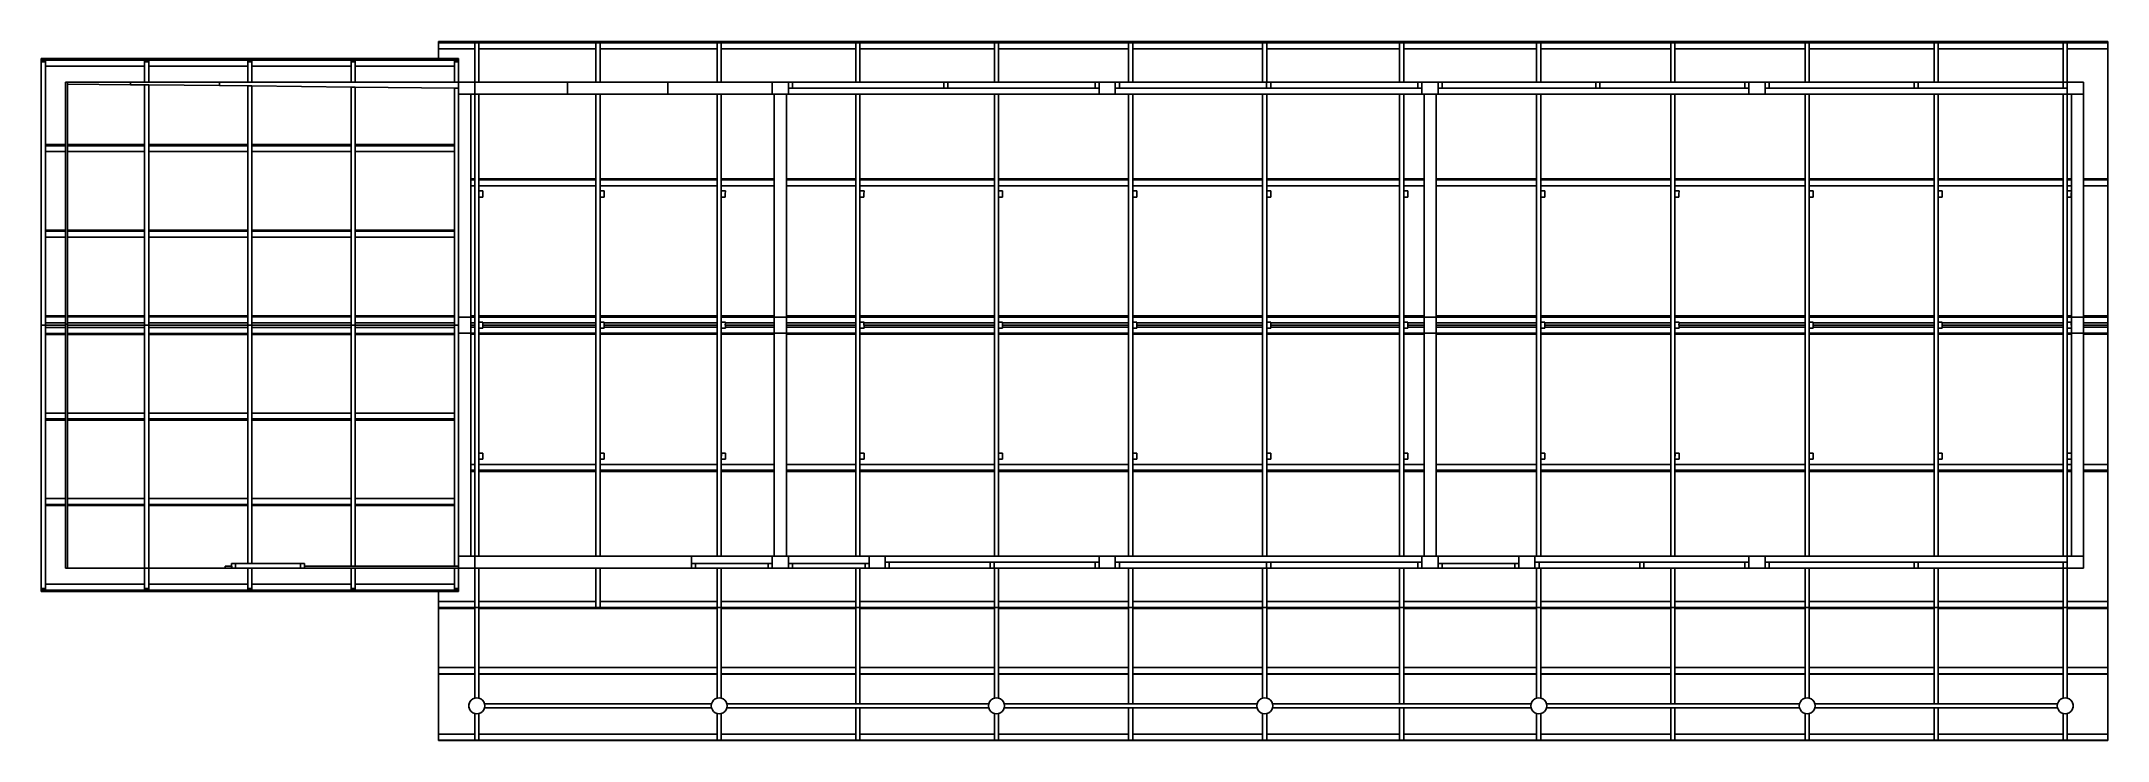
# Model space of a CAD drawing. Header units: metres. Extents: x 258817 to 259192, y 1878716 to 1878911.
# Drawn here: x 259006.74 to 259032.34, y 1878900.91 to 1878909.57 of the extents above; entities that cross this region are included whole.
import ezdxf

# ---------------------------------------------------------------- set-up
doc = ezdxf.new("R2010")
doc.units = ezdxf.units.M
doc.header["$MEASUREMENT"] = 0
doc.layers.add('SectionCutEdges', color=1, linetype='Continuous')

msp = doc.modelspace()

# ---------------------------------------------------------------- linework, layer by layer
for p, q in [((259011.66104, 1878909.5663), (259011.66104, 1878909.57162)), ((259011.66104, 1878909.57162), (259032.34104, 1878909.57162)), ((259011.66104, 1878909.5663), (259032.34104, 1878909.5663)), ((259011.66104, 1878909.5663), (259011.66104, 1878909.55279)), ((259011.66104, 1878909.55279), (259012.11104, 1878909.55279)), ((259011.66104, 1878909.47934), (259011.66104, 1878909.55279)), ((259011.66104, 1878909.47934), (259012.11104, 1878909.47934)), ((259011.66104, 1878909.35762), (259011.66104, 1878909.47934)), ((259012.11104, 1878909.55279), (259012.16184, 1878909.55279)), ((259012.11104, 1878909.55279), (259012.11104, 1878909.47934)), ((259012.11104, 1878909.06757), (259012.11104, 1878909.47934)), ((259012.16184, 1878909.55279), (259012.16184, 1878909.47934)), ((259012.16184, 1878909.55279), (259013.61262, 1878909.55279)), ((259012.16184, 1878909.47934), (259013.61262, 1878909.47934)), ((259012.16184, 1878909.06757), (259012.16184, 1878909.47934)), ((259013.61262, 1878909.55279), (259013.66342, 1878909.55279)), ((259013.61262, 1878909.55279), (259013.61262, 1878909.47934)), ((259013.61262, 1878909.06757), (259013.61262, 1878909.47934)), ((259013.66342, 1878909.55279), (259013.66342, 1878909.47934)), ((259013.66342, 1878909.55279), (259015.1142, 1878909.55279)), ((259013.66342, 1878909.47934), (259015.1142, 1878909.47934)), ((259013.66342, 1878909.06757), (259013.66342, 1878909.47934)), ((259015.1142, 1878909.55279), (259015.165, 1878909.55279)), ((259015.1142, 1878909.55279), (259015.1142, 1878909.47934)), ((259015.1142, 1878909.06757), (259015.1142, 1878909.47934)), ((259015.165, 1878909.55279), (259015.165, 1878909.47934)), ((259015.165, 1878909.55279), (259016.83156, 1878909.55279)), ((259015.165, 1878909.47934), (259016.83156, 1878909.47934)), ((259015.165, 1878909.06757), (259015.165, 1878909.47934)), ((259016.83156, 1878909.55279), (259016.88236, 1878909.55279)), ((259016.83156, 1878909.55279), (259016.83156, 1878909.47934)), ((259016.83156, 1878909.06757), (259016.83156, 1878909.47934)), ((259016.88236, 1878909.55279), (259016.88236, 1878909.47934)), ((259016.88236, 1878909.55279), (259018.54892, 1878909.55279)), ((259016.88236, 1878909.47934), (259018.54892, 1878909.47934)), ((259016.88236, 1878909.47934), (259016.88236, 1878909.06757)), ((259018.54892, 1878909.55279), (259018.59972, 1878909.55279)), ((259018.54892, 1878909.55279), (259018.54892, 1878909.47934)), ((259018.54892, 1878909.06757), (259018.54892, 1878909.47934)), ((259018.59972, 1878909.55279), (259018.59972, 1878909.47934)), ((259018.59972, 1878909.55279), (259020.21142, 1878909.55279)), ((259018.59972, 1878909.47934), (259020.21142, 1878909.47934)), ((259018.59972, 1878909.47934), (259018.59972, 1878909.06757)), ((259020.21142, 1878909.55279), (259020.26222, 1878909.55279)), ((259020.21142, 1878909.55279), (259020.21142, 1878909.47934)), ((259020.21142, 1878909.06757), (259020.21142, 1878909.47934)), ((259020.26222, 1878909.55279), (259020.26222, 1878909.47934)), ((259020.26222, 1878909.55279), (259021.87181, 1878909.55279)), ((259020.26222, 1878909.47934), (259021.87181, 1878909.47934)), ((259020.26222, 1878909.06757), (259020.26222, 1878909.47934)), ((259021.87181, 1878909.55279), (259021.92261, 1878909.55279)), ((259021.87181, 1878909.55279), (259021.87181, 1878909.47934)), ((259021.87181, 1878909.06757), (259021.87181, 1878909.47934)), ((259021.92261, 1878909.55279), (259021.92261, 1878909.47934)), ((259021.92261, 1878909.55279), (259023.56931, 1878909.55279)), ((259021.92261, 1878909.47934), (259023.56931, 1878909.47934)), ((259021.92261, 1878909.47934), (259021.92261, 1878909.06757)), ((259023.56931, 1878909.55279), (259023.62011, 1878909.55279)), ((259023.56931, 1878909.55279), (259023.56931, 1878909.47934)), ((259023.56931, 1878909.06757), (259023.56931, 1878909.47934)), ((259023.62011, 1878909.55279), (259023.62011, 1878909.47934)), ((259023.62011, 1878909.55279), (259025.26681, 1878909.55279)), ((259023.62011, 1878909.47934), (259025.26681, 1878909.47934)), ((259023.62011, 1878909.47934), (259023.62011, 1878909.06757)), ((259025.26681, 1878909.55279), (259025.31761, 1878909.55279)), ((259025.26681, 1878909.55279), (259025.26681, 1878909.47934)), ((259025.26681, 1878909.06757), (259025.26681, 1878909.47934)), ((259025.31761, 1878909.55279), (259025.31761, 1878909.47934)), ((259025.31761, 1878909.55279), (259026.9292, 1878909.55279)), ((259025.31761, 1878909.47934), (259026.9292, 1878909.47934)), ((259025.31761, 1878909.06757), (259025.31761, 1878909.47934)), ((259026.9292, 1878909.55279), (259026.98, 1878909.55279)), ((259026.9292, 1878909.55279), (259026.9292, 1878909.47934)), ((259026.9292, 1878909.06757), (259026.9292, 1878909.47934)), ((259026.98, 1878909.55279), (259026.98, 1878909.47934)), ((259026.98, 1878909.55279), (259028.59159, 1878909.55279)), ((259026.98, 1878909.47934), (259028.59159, 1878909.47934)), ((259026.98, 1878909.06757), (259026.98, 1878909.47934)), ((259028.59159, 1878909.55279), (259028.64239, 1878909.55279)), ((259028.59159, 1878909.55279), (259028.59159, 1878909.47934)), ((259028.59159, 1878909.06757), (259028.59159, 1878909.47934)), ((259028.64239, 1878909.55279), (259028.64239, 1878909.47934)), ((259028.64239, 1878909.55279), (259030.18986, 1878909.55279)), ((259028.64239, 1878909.47934), (259030.18986, 1878909.47934)), ((259028.64239, 1878909.06757), (259028.64239, 1878909.47934)), ((259030.18986, 1878909.55279), (259030.24066, 1878909.55279)), ((259030.18986, 1878909.55279), (259030.18986, 1878909.47934)), ((259030.18986, 1878909.06757), (259030.18986, 1878909.47934)), ((259030.24066, 1878909.55279), (259030.24066, 1878909.47934)), ((259030.24066, 1878909.55279), (259031.78944, 1878909.55279)), ((259030.24066, 1878909.47934), (259031.78944, 1878909.47934)), ((259030.24066, 1878909.06757), (259030.24066, 1878909.47934)), ((259031.78944, 1878909.55279), (259031.84024, 1878909.55279)), ((259031.78944, 1878909.55279), (259031.78944, 1878909.47934)), ((259031.78944, 1878909.06757), (259031.78944, 1878909.47934)), ((259031.84024, 1878909.55279), (259031.84024, 1878909.47934)), ((259031.84024, 1878909.55279), (259032.34104, 1878909.55279)), ((259031.84024, 1878909.47934), (259032.34104, 1878909.47934)), ((259031.84024, 1878909.47934), (259031.84024, 1878909.06757)), ((259032.34104, 1878909.5663), (259032.34104, 1878909.57162)), ((259032.34104, 1878909.5663), (259032.34104, 1878909.55279)), ((259032.34104, 1878909.55279), (259032.34104, 1878909.47934)), ((259032.34104, 1878909.47934), (259032.34104, 1878907.86869)), ((259006.74104, 1878909.35762), (259006.74104, 1878909.35248)), ((259006.74104, 1878909.35762), (259011.66104, 1878909.35762)), ((259006.74104, 1878909.35248), (259006.74104, 1878909.33943)), ((259006.74104, 1878909.35248), (259011.66104, 1878909.35248)), ((259006.79184, 1878909.33943), (259006.74104, 1878909.33943)), ((259006.74104, 1878909.33943), (259006.74104, 1878909.31986)), ((259006.79184, 1878909.31986), (259006.74104, 1878909.31986)), ((259006.74104, 1878909.31986), (259006.74104, 1878906.05757)), ((259006.79184, 1878909.33943), (259006.79184, 1878909.31986)), ((259008.02024, 1878909.33943), (259006.79184, 1878909.33943)), ((259006.79184, 1878909.31986), (259006.79184, 1878909.26579)), ((259008.02024, 1878909.26579), (259006.79184, 1878909.26579)), ((259006.79184, 1878909.26579), (259006.79184, 1878908.29261)), ((259008.07104, 1878909.33943), (259008.02024, 1878909.33943)), ((259008.02024, 1878909.33943), (259008.02024, 1878909.31986)), ((259008.07104, 1878909.31986), (259008.02024, 1878909.31986)), ((259008.02024, 1878909.31986), (259008.02024, 1878909.26579)), ((259008.02024, 1878909.26579), (259008.02024, 1878909.06757)), ((259008.07104, 1878909.33943), (259008.07104, 1878909.31986)), ((259009.30024, 1878909.33943), (259008.07104, 1878909.33943)), ((259008.07104, 1878909.31986), (259008.07104, 1878909.26579)), ((259009.30024, 1878909.26579), (259008.07104, 1878909.26579)), ((259008.07104, 1878909.26579), (259008.07104, 1878909.06757)), ((259009.35104, 1878909.33943), (259009.30024, 1878909.33943)), ((259009.30024, 1878909.33943), (259009.30024, 1878909.31986)), ((259009.35104, 1878909.31986), (259009.30024, 1878909.31986)), ((259009.30024, 1878909.31986), (259009.30024, 1878909.26579)), ((259009.30024, 1878909.26579), (259009.30024, 1878909.06757)), ((259009.35104, 1878909.33943), (259009.35104, 1878909.31986)), ((259010.58024, 1878909.33943), (259009.35104, 1878909.33943)), ((259009.35104, 1878909.31986), (259009.35104, 1878909.26579)), ((259010.58024, 1878909.26579), (259009.35104, 1878909.26579)), ((259009.35104, 1878909.26579), (259009.35104, 1878909.06757)), ((259010.63104, 1878909.33943), (259010.58024, 1878909.33943)), ((259010.58024, 1878909.33943), (259010.58024, 1878909.31986)), ((259010.63104, 1878909.31986), (259010.58024, 1878909.31986)), ((259010.58024, 1878909.31986), (259010.58024, 1878909.26579)), ((259010.58024, 1878909.26579), (259010.58024, 1878909.06757)), ((259010.63104, 1878909.33943), (259010.63104, 1878909.31986)), ((259011.86024, 1878909.33943), (259010.63104, 1878909.33943)), ((259010.63104, 1878909.31986), (259010.63104, 1878909.26579)), ((259011.86024, 1878909.26579), (259010.63104, 1878909.26579)), ((259010.63104, 1878909.26579), (259010.63104, 1878909.06757)), ((259011.66104, 1878909.35762), (259011.91104, 1878909.35762)), ((259011.66104, 1878909.35248), (259011.66104, 1878909.35762)), ((259011.66104, 1878909.35248), (259011.91104, 1878909.35248)), ((259011.91104, 1878909.33943), (259011.86024, 1878909.33943)), ((259011.86024, 1878909.33943), (259011.86024, 1878909.31986)), ((259011.91104, 1878909.31986), (259011.86024, 1878909.31986)), ((259011.86024, 1878909.31986), (259011.86024, 1878909.26579)), ((259011.86024, 1878909.26579), (259011.86024, 1878909.06757)), ((259011.91104, 1878909.35248), (259011.91104, 1878909.35762)), ((259011.91104, 1878909.35248), (259011.91104, 1878909.33943)), ((259011.91104, 1878909.33943), (259011.91104, 1878909.31986)), ((259011.91104, 1878909.31986), (259011.91104, 1878909.06757)), ((259031.84104, 1878909.06757), (259031.84104, 1878909.26614)), ((259008.02024, 1878909.0324), (259007.84699, 1878909.03418)), ((259007.84733, 1878909.06757), (259008.02024, 1878909.06757)), ((259008.07104, 1878909.06757), (259008.02024, 1878909.06757)), ((259008.02024, 1878909.0324), (259008.02024, 1878908.29261)), ((259008.07104, 1878909.03188), (259008.02024, 1878909.0324)), ((259008.07104, 1878909.06757), (259008.94739, 1878909.06757)), ((259008.94693, 1878909.02292), (259008.07104, 1878909.03188)), ((259008.07104, 1878909.03188), (259008.07104, 1878908.29261)), ((259009.30024, 1878909.0193), (259009.30024, 1878908.29261)), ((259009.35104, 1878909.01878), (259009.35104, 1878908.29261)), ((259010.58024, 1878909.00619), (259010.58024, 1878908.29261)), ((259010.63104, 1878909.00567), (259010.63104, 1878908.29261)), ((259011.86024, 1878908.99309), (259011.86024, 1878908.29261)), ((259016.04684, 1878909.06757), (259016.83156, 1878909.06757)), ((259016.83156, 1878909.06757), (259016.88236, 1878909.06757)), ((259017.92064, 1878909.06757), (259016.88236, 1878909.06757)), ((259017.97144, 1878909.06757), (259018.54892, 1878909.06757)), ((259018.54892, 1878909.06757), (259018.59972, 1878909.06757)), ((259019.79524, 1878909.06757), (259018.59972, 1878909.06757)), ((259020.09684, 1878909.06757), (259020.21142, 1878909.06757)), ((259020.21142, 1878909.06757), (259020.26222, 1878909.06757)), ((259021.87181, 1878909.06757), (259020.26222, 1878909.06757)), ((259021.87181, 1878909.06757), (259021.92064, 1878909.06757)), ((259023.56931, 1878909.06757), (259021.97144, 1878909.06757)), ((259023.56931, 1878909.06757), (259023.62011, 1878909.06757)), ((259023.62011, 1878909.06757), (259023.79524, 1878909.06757)), ((259025.26681, 1878909.06757), (259024.09684, 1878909.06757)), ((259025.26681, 1878909.06757), (259025.31761, 1878909.06757)), ((259025.31761, 1878909.06757), (259025.99814, 1878909.06757)), ((259026.04894, 1878909.06757), (259026.9292, 1878909.06757)), ((259026.98, 1878909.06757), (259026.9292, 1878909.06757)), ((259026.98, 1878909.06757), (259027.84524, 1878909.06757)), ((259027.79104, 1878908.99137), (259027.84524, 1878908.99137)), ((259028.14684, 1878909.06757), (259028.59159, 1878909.06757)), ((259028.59159, 1878909.06757), (259028.64239, 1878909.06757)), ((259029.94314, 1878909.06757), (259028.64239, 1878909.06757)), ((259029.99394, 1878909.06757), (259030.18986, 1878909.06757)), ((259030.18986, 1878909.06757), (259030.24066, 1878909.06757)), ((259031.78944, 1878909.06757), (259030.24066, 1878909.06757)), ((259031.78944, 1878909.06757), (259031.79024, 1878909.06757)), ((259012.11104, 1878908.91757), (259012.11104, 1878907.86869)), ((259012.16184, 1878908.91757), (259012.16184, 1878907.86869)), ((259013.61262, 1878908.91757), (259013.26104, 1878908.91757)), ((259013.61262, 1878908.91757), (259013.61262, 1878907.86869)), ((259013.66342, 1878908.91757), (259013.61262, 1878908.91757)), ((259013.66342, 1878908.91757), (259013.66342, 1878907.86869)), ((259014.50104, 1878908.91757), (259013.66342, 1878908.91757)), ((259015.1142, 1878908.91757), (259015.1142, 1878907.86869)), ((259015.165, 1878908.91757), (259015.165, 1878907.86869)), ((259016.83156, 1878908.91757), (259015.99604, 1878908.91757)), ((259016.83156, 1878908.91757), (259016.83156, 1878907.86869)), ((259016.88236, 1878908.91757), (259016.83156, 1878908.91757)), ((259016.88236, 1878908.91757), (259016.88236, 1878907.86869)), ((259018.54892, 1878908.91757), (259016.88236, 1878908.91757)), ((259018.54892, 1878908.91757), (259018.54892, 1878907.86869)), ((259018.59972, 1878908.91757), (259018.54892, 1878908.91757)), ((259018.59972, 1878908.91757), (259018.59972, 1878907.86869)), ((259019.84604, 1878908.91757), (259018.59972, 1878908.91757)), ((259020.21142, 1878908.91757), (259020.04604, 1878908.91757)), ((259020.21142, 1878908.91757), (259020.21142, 1878907.86869)), ((259020.26222, 1878908.91757), (259020.21142, 1878908.91757)), ((259020.26222, 1878908.91757), (259020.26222, 1878907.86869)), ((259021.87181, 1878908.91757), (259020.26222, 1878908.91757)), ((259021.87181, 1878908.91757), (259021.87181, 1878907.86869)), ((259021.92261, 1878908.91757), (259021.87181, 1878908.91757)), ((259023.56931, 1878908.91757), (259021.92261, 1878908.91757)), ((259021.92261, 1878908.91757), (259021.92261, 1878907.86869)), ((259023.56931, 1878908.91757), (259023.56931, 1878907.86869)), ((259023.62011, 1878908.91757), (259023.56931, 1878908.91757)), ((259023.84604, 1878908.91757), (259023.62011, 1878908.91757)), ((259023.62011, 1878908.91757), (259023.62011, 1878907.86869)), ((259025.26681, 1878908.91757), (259024.04604, 1878908.91757)), ((259025.26681, 1878908.91757), (259025.26681, 1878907.86869)), ((259025.31761, 1878908.91757), (259025.26681, 1878908.91757)), ((259026.9292, 1878908.91757), (259025.31761, 1878908.91757)), ((259025.31761, 1878908.91757), (259025.31761, 1878907.86869)), ((259026.9292, 1878908.91757), (259026.9292, 1878907.86869)), ((259026.98, 1878908.91757), (259026.9292, 1878908.91757)), ((259027.89604, 1878908.91757), (259026.98, 1878908.91757)), ((259026.98, 1878908.91757), (259026.98, 1878907.86869)), ((259028.09604, 1878908.91757), (259028.59159, 1878908.91757)), ((259028.59159, 1878908.91757), (259028.59159, 1878907.86869)), ((259028.59159, 1878908.91757), (259028.64239, 1878908.91757)), ((259028.64239, 1878908.91757), (259028.64239, 1878907.86869)), ((259028.64239, 1878908.91757), (259030.18986, 1878908.91757)), ((259030.18986, 1878908.91757), (259030.18986, 1878907.86869)), ((259030.18986, 1878908.91757), (259030.24066, 1878908.91757)), ((259030.24066, 1878908.91757), (259030.24066, 1878907.86869)), ((259030.24066, 1878908.91757), (259031.78944, 1878908.91757)), ((259031.78944, 1878908.91757), (259031.78944, 1878907.86869)), ((259031.78944, 1878908.91757), (259031.84024, 1878908.91757)), ((259031.84024, 1878908.91757), (259031.84024, 1878907.86869)), ((259031.84024, 1878908.91757), (259031.84104, 1878908.91757)), ((259031.84104, 1878907.719), (259031.84104, 1878908.91757)), ((259007.04104, 1878908.29261), (259006.79184, 1878908.29261)), ((259006.79184, 1878908.29261), (259006.79184, 1878908.27956)), ((259007.04104, 1878908.27956), (259006.79184, 1878908.27956)), ((259006.79184, 1878908.27956), (259006.79184, 1878908.20592)), ((259007.04104, 1878908.20592), (259006.79184, 1878908.20592)), ((259006.79184, 1878908.20592), (259006.79184, 1878907.23274)), ((259008.02024, 1878908.29261), (259007.06644, 1878908.29261)), ((259008.02024, 1878908.27956), (259007.06644, 1878908.27956)), ((259008.02024, 1878908.20592), (259007.06644, 1878908.20592)), ((259008.02024, 1878908.29261), (259008.02024, 1878908.27956)), ((259008.02024, 1878908.27956), (259008.02024, 1878908.20592)), ((259008.02024, 1878908.20592), (259008.02024, 1878907.23274)), ((259009.30024, 1878908.29261), (259008.07104, 1878908.29261)), ((259008.07104, 1878908.29261), (259008.07104, 1878908.27956)), ((259009.30024, 1878908.27956), (259008.07104, 1878908.27956)), ((259008.07104, 1878908.27956), (259008.07104, 1878908.20592)), ((259009.30024, 1878908.20592), (259008.07104, 1878908.20592)), ((259008.07104, 1878908.20592), (259008.07104, 1878907.23274)), ((259009.30024, 1878908.29261), (259009.30024, 1878908.27956)), ((259009.30024, 1878908.27956), (259009.30024, 1878908.20592)), ((259009.30024, 1878908.20592), (259009.30024, 1878907.23274)), ((259010.58024, 1878908.29261), (259009.35104, 1878908.29261)), ((259009.35104, 1878908.29261), (259009.35104, 1878908.27956)), ((259010.58024, 1878908.27956), (259009.35104, 1878908.27956)), ((259009.35104, 1878908.27956), (259009.35104, 1878908.20592)), ((259010.58024, 1878908.20592), (259009.35104, 1878908.20592)), ((259009.35104, 1878908.20592), (259009.35104, 1878907.23274)), ((259010.58024, 1878908.29261), (259010.58024, 1878908.27956)), ((259010.58024, 1878908.27956), (259010.58024, 1878908.20592)), ((259010.58024, 1878908.20592), (259010.58024, 1878907.23274)), ((259011.86024, 1878908.29261), (259010.63104, 1878908.29261)), ((259010.63104, 1878908.29261), (259010.63104, 1878908.27956)), ((259011.86024, 1878908.27956), (259010.63104, 1878908.27956)), ((259010.63104, 1878908.27956), (259010.63104, 1878908.20592)), ((259011.86024, 1878908.20592), (259010.63104, 1878908.20592)), ((259010.63104, 1878908.20592), (259010.63104, 1878907.23274)), ((259011.86024, 1878908.29261), (259011.86024, 1878908.27956)), ((259011.86024, 1878908.27956), (259011.86024, 1878908.20592)), ((259011.86024, 1878908.20592), (259011.86024, 1878907.23274)), ((259012.11104, 1878907.86869), (259012.06104, 1878907.86869)), ((259012.06104, 1878907.85518), (259012.11104, 1878907.85518)), ((259012.06104, 1878907.78172), (259012.11104, 1878907.78172)), ((259012.11104, 1878907.86869), (259012.11104, 1878907.85518)), ((259012.11104, 1878907.85518), (259012.11104, 1878907.78172)), ((259012.11104, 1878907.78172), (259012.11104, 1878906.17107)), ((259013.61262, 1878907.86869), (259012.16184, 1878907.86869)), ((259012.16184, 1878907.86869), (259012.16184, 1878907.85518)), ((259012.16184, 1878907.85518), (259013.61262, 1878907.85518)), ((259012.16184, 1878907.85518), (259012.16184, 1878907.78172)), ((259012.16184, 1878907.78172), (259013.61262, 1878907.78172)), ((259012.16184, 1878907.78172), (259012.16184, 1878907.719)), ((259012.16184, 1878907.6428), (259012.16184, 1878907.719)), ((259012.16184, 1878907.719), (259012.21264, 1878907.719)), ((259012.21264, 1878907.719), (259012.21184, 1878907.6809)), ((259012.21184, 1878907.6809), (259012.2119, 1878907.6809)), ((259012.2119, 1878907.6809), (259012.2119, 1878907.6428)), ((259013.61262, 1878907.86869), (259013.61262, 1878907.85518)), ((259013.61262, 1878907.85518), (259013.61262, 1878907.78172)), ((259013.61262, 1878907.78172), (259013.61262, 1878906.17107)), ((259015.1142, 1878907.86869), (259013.66342, 1878907.86869)), ((259013.66342, 1878907.86869), (259013.66342, 1878907.85518)), ((259013.66342, 1878907.85518), (259015.1142, 1878907.85518)), ((259013.66342, 1878907.85518), (259013.66342, 1878907.78172)), ((259013.66342, 1878907.78172), (259015.1142, 1878907.78172)), ((259013.66342, 1878907.78172), (259013.66342, 1878907.719)), ((259013.66342, 1878907.6428), (259013.66342, 1878907.719)), ((259013.66342, 1878907.719), (259013.71422, 1878907.719)), ((259013.71422, 1878907.719), (259013.71342, 1878907.6809)), ((259013.71342, 1878907.6809), (259013.71348, 1878907.6809)), ((259013.71348, 1878907.6809), (259013.71348, 1878907.6428)), ((259015.1142, 1878907.86869), (259015.1142, 1878907.85518)), ((259015.1142, 1878907.85518), (259015.1142, 1878907.78172)), ((259015.1142, 1878907.78172), (259015.1142, 1878906.17107)), ((259015.82104, 1878907.86869), (259015.165, 1878907.86869)), ((259015.165, 1878907.86869), (259015.165, 1878907.85518)), ((259015.165, 1878907.85518), (259015.82104, 1878907.85518)), ((259015.165, 1878907.85518), (259015.165, 1878907.78172)), ((259015.165, 1878907.78172), (259015.82104, 1878907.78172)), ((259015.165, 1878907.78172), (259015.165, 1878907.719)), ((259015.165, 1878907.6428), (259015.165, 1878907.719)), ((259015.165, 1878907.719), (259015.2158, 1878907.719)), ((259015.2158, 1878907.719), (259015.215, 1878907.6809)), ((259015.215, 1878907.6809), (259015.21507, 1878907.6809)), ((259015.21507, 1878907.6809), (259015.21507, 1878907.6428)), ((259016.83156, 1878907.86869), (259015.97104, 1878907.86869)), ((259015.97104, 1878907.85518), (259016.83156, 1878907.85518)), ((259015.97104, 1878907.78172), (259016.83156, 1878907.78172)), ((259016.83156, 1878907.86869), (259016.83156, 1878907.85518)), ((259016.83156, 1878907.85518), (259016.83156, 1878907.78172)), ((259016.83156, 1878907.78172), (259016.83156, 1878906.17107)), ((259018.54892, 1878907.86869), (259016.88236, 1878907.86869)), ((259016.88236, 1878907.86869), (259016.88236, 1878907.85518)), ((259016.88236, 1878907.85518), (259018.54892, 1878907.85518)), ((259016.88236, 1878907.85518), (259016.88236, 1878907.78172)), ((259016.88236, 1878907.78172), (259018.54892, 1878907.78172)), ((259016.88236, 1878907.78172), (259016.88236, 1878907.719)), ((259016.88236, 1878907.6428), (259016.88236, 1878907.719)), ((259016.88236, 1878907.719), (259016.93316, 1878907.719)), ((259016.93316, 1878907.719), (259016.93236, 1878907.6809)), ((259016.93236, 1878907.6809), (259016.93243, 1878907.6809)), ((259016.93243, 1878907.6809), (259016.93243, 1878907.6428)), ((259018.54892, 1878907.86869), (259018.54892, 1878907.85518)), ((259018.54892, 1878907.85518), (259018.54892, 1878907.78172)), ((259018.54892, 1878907.78172), (259018.54892, 1878906.17107)), ((259020.21142, 1878907.86869), (259018.59972, 1878907.86869)), ((259018.59972, 1878907.86869), (259018.59972, 1878907.85518)), ((259018.59972, 1878907.85518), (259020.21142, 1878907.85518)), ((259018.59972, 1878907.85518), (259018.59972, 1878907.78172)), ((259018.59972, 1878907.78172), (259020.21142, 1878907.78172)), ((259018.59972, 1878907.78172), (259018.59972, 1878907.719)), ((259018.59972, 1878907.6428), (259018.59972, 1878907.719)), ((259018.59972, 1878907.719), (259018.65052, 1878907.719)), ((259018.65052, 1878907.719), (259018.64972, 1878907.6809)), ((259018.64972, 1878907.6809), (259018.64978, 1878907.6809)), ((259018.64978, 1878907.6809), (259018.64978, 1878907.6428)), ((259020.21142, 1878907.86869), (259020.21142, 1878907.85518)), ((259020.21142, 1878907.85518), (259020.21142, 1878907.78172)), ((259020.21142, 1878907.78172), (259020.21142, 1878906.17107)), ((259021.87181, 1878907.86869), (259020.26222, 1878907.86869)), ((259020.26222, 1878907.86869), (259020.26222, 1878907.85518)), ((259020.26222, 1878907.85518), (259021.87181, 1878907.85518)), ((259020.26222, 1878907.85518), (259020.26222, 1878907.78172)), ((259020.26222, 1878907.78172), (259021.87181, 1878907.78172)), ((259020.26222, 1878907.78172), (259020.26222, 1878907.719)), ((259020.26222, 1878907.6428), (259020.26222, 1878907.719)), ((259020.26222, 1878907.719), (259020.31302, 1878907.719)), ((259020.31302, 1878907.719), (259020.31222, 1878907.6809)), ((259020.31222, 1878907.6809), (259020.31228, 1878907.6809)), ((259020.31228, 1878907.6809), (259020.31228, 1878907.6428)), ((259021.87181, 1878907.86869), (259021.87181, 1878907.85518)), ((259021.87181, 1878907.85518), (259021.87181, 1878907.78172)), ((259021.87181, 1878907.78172), (259021.87181, 1878906.17107)), ((259023.56931, 1878907.86869), (259021.92261, 1878907.86869)), ((259021.92261, 1878907.86869), (259021.92261, 1878907.85518)), ((259021.92261, 1878907.85518), (259023.56931, 1878907.85518)), ((259021.92261, 1878907.85518), (259021.92261, 1878907.78172)), ((259021.92261, 1878907.78172), (259023.56931, 1878907.78172)), ((259021.92261, 1878907.78172), (259021.92261, 1878907.719)), ((259021.92261, 1878907.6428), (259021.92261, 1878907.719)), ((259021.92261, 1878907.719), (259021.97341, 1878907.719)), ((259021.97341, 1878907.719), (259021.97261, 1878907.6809)), ((259021.97261, 1878907.6809), (259021.97267, 1878907.6809)), ((259021.97267, 1878907.6809), (259021.97267, 1878907.6428)), ((259023.56931, 1878907.86869), (259023.56931, 1878907.85518)), ((259023.56931, 1878907.85518), (259023.56931, 1878907.78172)), ((259023.56931, 1878907.78172), (259023.56931, 1878906.17107)), ((259023.87104, 1878907.86869), (259023.62011, 1878907.86869)), ((259023.62011, 1878907.86869), (259023.62011, 1878907.85518)), ((259023.62011, 1878907.85518), (259023.87104, 1878907.85518)), ((259023.62011, 1878907.85518), (259023.62011, 1878907.78172)), ((259023.62011, 1878907.78172), (259023.87104, 1878907.78172)), ((259023.62011, 1878907.78172), (259023.62011, 1878907.719)), ((259023.62011, 1878907.6428), (259023.62011, 1878907.719)), ((259023.62011, 1878907.719), (259023.67091, 1878907.719)), ((259023.67091, 1878907.719), (259023.67011, 1878907.6809)), ((259023.67011, 1878907.6809), (259023.67017, 1878907.6809)), ((259023.67017, 1878907.6809), (259023.67017, 1878907.6428)), ((259025.26681, 1878907.86869), (259024.02104, 1878907.86869)), ((259024.02104, 1878907.85518), (259025.26681, 1878907.85518)), ((259024.02104, 1878907.78172), (259025.26681, 1878907.78172)), ((259025.26681, 1878907.86869), (259025.26681, 1878907.85518)), ((259025.26681, 1878907.85518), (259025.26681, 1878907.78172)), ((259025.26681, 1878907.78172), (259025.26681, 1878906.17107)), ((259026.9292, 1878907.86869), (259025.31761, 1878907.86869)), ((259025.31761, 1878907.86869), (259025.31761, 1878907.85518)), ((259025.31761, 1878907.85518), (259026.9292, 1878907.85518)), ((259025.31761, 1878907.85518), (259025.31761, 1878907.78172)), ((259025.31761, 1878907.78172), (259026.9292, 1878907.78172)), ((259025.31761, 1878907.78172), (259025.31761, 1878907.719)), ((259025.31761, 1878907.6428), (259025.31761, 1878907.719)), ((259025.31761, 1878907.719), (259025.36841, 1878907.719)), ((259025.36841, 1878907.719), (259025.36761, 1878907.6809)), ((259025.36761, 1878907.6809), (259025.36767, 1878907.6809)), ((259025.36767, 1878907.6809), (259025.36767, 1878907.6428)), ((259026.9292, 1878907.86869), (259026.9292, 1878907.85518)), ((259026.9292, 1878907.85518), (259026.9292, 1878907.78172)), ((259026.9292, 1878907.78172), (259026.9292, 1878906.17107)), ((259028.59159, 1878907.86869), (259026.98, 1878907.86869)), ((259026.98, 1878907.86869), (259026.98, 1878907.85518)), ((259026.98, 1878907.85518), (259028.59159, 1878907.85518)), ((259026.98, 1878907.85518), (259026.98, 1878907.78172)), ((259026.98, 1878907.78172), (259028.59159, 1878907.78172)), ((259026.98, 1878907.78172), (259026.98, 1878907.719)), ((259026.98, 1878907.6428), (259026.98, 1878907.719)), ((259026.98, 1878907.719), (259027.0308, 1878907.719)), ((259027.0308, 1878907.719), (259027.03, 1878907.6809)), ((259027.03, 1878907.6809), (259027.03007, 1878907.6809)), ((259027.03007, 1878907.6809), (259027.03007, 1878907.6428)), ((259028.59159, 1878907.86869), (259028.59159, 1878907.85518)), ((259028.59159, 1878907.85518), (259028.59159, 1878907.78172)), ((259028.59159, 1878907.78172), (259028.59159, 1878906.17107)), ((259030.18986, 1878907.86869), (259028.64239, 1878907.86869)), ((259028.64239, 1878907.86869), (259028.64239, 1878907.85518)), ((259028.64239, 1878907.85518), (259030.18986, 1878907.85518)), ((259028.64239, 1878907.85518), (259028.64239, 1878907.78172)), ((259028.64239, 1878907.78172), (259030.18986, 1878907.78172)), ((259028.64239, 1878907.78172), (259028.64239, 1878907.719)), ((259028.64239, 1878907.6428), (259028.64239, 1878907.719)), ((259028.64239, 1878907.719), (259028.69319, 1878907.719)), ((259028.69319, 1878907.719), (259028.69239, 1878907.6809)), ((259028.69239, 1878907.6809), (259028.69246, 1878907.6809)), ((259028.69246, 1878907.6809), (259028.69246, 1878907.6428)), ((259030.18986, 1878907.86869), (259030.18986, 1878907.85518)), ((259030.18986, 1878907.85518), (259030.18986, 1878907.78172)), ((259030.18986, 1878907.78172), (259030.18986, 1878906.17107)), ((259031.78944, 1878907.86869), (259030.24066, 1878907.86869)), ((259030.24066, 1878907.86869), (259030.24066, 1878907.85518)), ((259030.24066, 1878907.85518), (259031.78944, 1878907.85518)), ((259030.24066, 1878907.85518), (259030.24066, 1878907.78172)), ((259030.24066, 1878907.78172), (259031.78944, 1878907.78172)), ((259030.24066, 1878907.78172), (259030.24066, 1878907.719)), ((259030.24066, 1878907.6428), (259030.24066, 1878907.719)), ((259030.24066, 1878907.719), (259030.29146, 1878907.719)), ((259030.29146, 1878907.719), (259030.29066, 1878907.6809)), ((259030.29066, 1878907.6809), (259030.29072, 1878907.6809)), ((259030.29072, 1878907.6809), (259030.29072, 1878907.6428)), ((259031.78944, 1878907.86869), (259031.78944, 1878907.85518)), ((259031.78944, 1878907.85518), (259031.78944, 1878907.78172)), ((259031.78944, 1878907.78172), (259031.78944, 1878906.17107)), ((259031.89104, 1878907.86869), (259031.84024, 1878907.86869)), ((259031.84024, 1878907.86869), (259031.84024, 1878907.85518)), ((259031.84024, 1878907.85518), (259031.89104, 1878907.85518)), ((259031.84024, 1878907.85518), (259031.84024, 1878907.78172)), ((259031.84024, 1878907.78172), (259031.89104, 1878907.78172)), ((259031.84024, 1878907.78172), (259031.84024, 1878907.719)), ((259031.84024, 1878907.6428), (259031.84024, 1878907.719)), ((259031.84024, 1878907.719), (259031.89104, 1878907.719)), ((259031.89104, 1878907.719), (259031.89024, 1878907.6809)), ((259031.89024, 1878907.6809), (259031.8903, 1878907.6809)), ((259031.8903, 1878907.6809), (259031.8903, 1878907.6428)), ((259032.34104, 1878907.86869), (259032.04104, 1878907.86869)), ((259032.04104, 1878907.85518), (259032.34104, 1878907.85518)), ((259032.04104, 1878907.78172), (259032.34104, 1878907.78172)), ((259032.34104, 1878907.86869), (259032.34104, 1878907.85518)), ((259032.34104, 1878907.85518), (259032.34104, 1878907.78172)), ((259032.34104, 1878907.78172), (259032.34104, 1878906.17107)), ((259012.2119, 1878907.6428), (259012.16184, 1878907.6428)), ((259012.16184, 1878907.6428), (259012.16184, 1878906.17107)), ((259013.71348, 1878907.6428), (259013.66342, 1878907.6428)), ((259013.66342, 1878907.6428), (259013.66342, 1878906.17107)), ((259015.21507, 1878907.6428), (259015.165, 1878907.6428)), ((259015.165, 1878907.6428), (259015.165, 1878906.17107)), ((259016.93243, 1878907.6428), (259016.88236, 1878907.6428)), ((259016.88236, 1878907.6428), (259016.88236, 1878906.17107)), ((259018.64978, 1878907.6428), (259018.59972, 1878907.6428)), ((259018.59972, 1878907.6428), (259018.59972, 1878906.17107)), ((259020.31228, 1878907.6428), (259020.26222, 1878907.6428)), ((259020.26222, 1878907.6428), (259020.26222, 1878906.17107)), ((259021.97267, 1878907.6428), (259021.92261, 1878907.6428)), ((259021.92261, 1878907.6428), (259021.92261, 1878906.17107)), ((259023.67017, 1878907.6428), (259023.62011, 1878907.6428)), ((259023.62011, 1878907.6428), (259023.62011, 1878906.17107)), ((259025.36767, 1878907.6428), (259025.31761, 1878907.6428)), ((259025.31761, 1878907.6428), (259025.31761, 1878906.17107)), ((259027.03007, 1878907.6428), (259026.98, 1878907.6428)), ((259026.98, 1878907.6428), (259026.98, 1878906.17107)), ((259028.69246, 1878907.6428), (259028.64239, 1878907.6428)), ((259028.64239, 1878907.6428), (259028.64239, 1878906.17107)), ((259030.29072, 1878907.6428), (259030.24066, 1878907.6428)), ((259030.24066, 1878907.6428), (259030.24066, 1878906.17107)), ((259031.8903, 1878907.6428), (259031.84024, 1878907.6428)), ((259031.84024, 1878907.6428), (259031.84024, 1878906.17107)), ((259031.84104, 1878906.09567), (259031.84104, 1878907.6428)), ((259007.04104, 1878907.23274), (259006.79184, 1878907.23274)), ((259006.79184, 1878907.23274), (259006.79184, 1878907.21969)), ((259007.04104, 1878907.21969), (259006.79184, 1878907.21969)), ((259006.79184, 1878907.21969), (259006.79184, 1878907.14605)), ((259007.04104, 1878907.14605), (259006.79184, 1878907.14605)), ((259006.79184, 1878907.14605), (259006.79184, 1878906.17287)), ((259008.02024, 1878907.23274), (259007.06644, 1878907.23274)), ((259008.02024, 1878907.21969), (259007.06644, 1878907.21969)), ((259008.02024, 1878907.14605), (259007.06644, 1878907.14605)), ((259008.02024, 1878907.23274), (259008.02024, 1878907.21969)), ((259008.02024, 1878907.21969), (259008.02024, 1878907.14605)), ((259008.02024, 1878907.14605), (259008.02024, 1878906.17287)), ((259009.30024, 1878907.23274), (259008.07104, 1878907.23274)), ((259008.07104, 1878907.23274), (259008.07104, 1878907.21969)), ((259009.30024, 1878907.21969), (259008.07104, 1878907.21969)), ((259008.07104, 1878907.21969), (259008.07104, 1878907.14605)), ((259009.30024, 1878907.14605), (259008.07104, 1878907.14605)), ((259008.07104, 1878907.14605), (259008.07104, 1878906.17287)), ((259009.30024, 1878907.23274), (259009.30024, 1878907.21969)), ((259009.30024, 1878907.21969), (259009.30024, 1878907.14605)), ((259009.30024, 1878907.14605), (259009.30024, 1878906.17287)), ((259010.58024, 1878907.23274), (259009.35104, 1878907.23274)), ((259009.35104, 1878907.23274), (259009.35104, 1878907.21969)), ((259010.58024, 1878907.21969), (259009.35104, 1878907.21969)), ((259009.35104, 1878907.21969), (259009.35104, 1878907.14605)), ((259010.58024, 1878907.14605), (259009.35104, 1878907.14605)), ((259009.35104, 1878907.14605), (259009.35104, 1878906.17287)), ((259010.58024, 1878907.23274), (259010.58024, 1878907.21969)), ((259010.58024, 1878907.21969), (259010.58024, 1878907.14605)), ((259010.58024, 1878907.14605), (259010.58024, 1878906.17287)), ((259011.86024, 1878907.23274), (259010.63104, 1878907.23274)), ((259010.63104, 1878907.23274), (259010.63104, 1878907.21969)), ((259011.86024, 1878907.21969), (259010.63104, 1878907.21969)), ((259010.63104, 1878907.21969), (259010.63104, 1878907.14605)), ((259011.86024, 1878907.14605), (259010.63104, 1878907.14605)), ((259010.63104, 1878907.14605), (259010.63104, 1878906.17287)), ((259011.86024, 1878907.23274), (259011.86024, 1878907.21969)), ((259011.86024, 1878907.21969), (259011.86024, 1878907.14605)), ((259011.86024, 1878907.14605), (259011.86024, 1878906.17287)), ((259007.04104, 1878906.17287), (259006.79184, 1878906.17287)), ((259006.79184, 1878906.17287), (259006.79184, 1878906.15982)), ((259007.04104, 1878906.15982), (259006.79184, 1878906.15982)), ((259006.79184, 1878906.08618), (259006.79184, 1878906.15982)), ((259008.02024, 1878906.17287), (259007.06644, 1878906.17287)), ((259008.02024, 1878906.15982), (259007.06644, 1878906.15982)), ((259008.02024, 1878906.17287), (259008.02024, 1878906.15982)), ((259008.02024, 1878906.15982), (259008.02024, 1878906.08618)), ((259009.30024, 1878906.17287), (259008.07104, 1878906.17287)), ((259008.07104, 1878906.17287), (259008.07104, 1878906.15982)), ((259009.30024, 1878906.15982), (259008.07104, 1878906.15982)), ((259008.07104, 1878906.08618), (259008.07104, 1878906.15982)), ((259009.30024, 1878906.17287), (259009.30024, 1878906.15982)), ((259009.30024, 1878906.15982), (259009.30024, 1878906.08618)), ((259010.58024, 1878906.17287), (259009.35104, 1878906.17287)), ((259009.35104, 1878906.17287), (259009.35104, 1878906.15982)), ((259010.58024, 1878906.15982), (259009.35104, 1878906.15982)), ((259009.35104, 1878906.08618), (259009.35104, 1878906.15982)), ((259010.58024, 1878906.17287), (259010.58024, 1878906.15982)), ((259010.58024, 1878906.15982), (259010.58024, 1878906.08618)), ((259011.86024, 1878906.17287), (259010.63104, 1878906.17287)), ((259010.63104, 1878906.17287), (259010.63104, 1878906.15982)), ((259011.86024, 1878906.15982), (259010.63104, 1878906.15982)), ((259010.63104, 1878906.08618), (259010.63104, 1878906.15982)), ((259011.86024, 1878906.17287), (259011.86024, 1878906.15982)), ((259011.86024, 1878906.08618), (259011.86024, 1878906.15982)), ((259012.06104, 1878906.17107), (259012.11104, 1878906.17107)), ((259012.06104, 1878906.15757), (259012.11104, 1878906.15757)), ((259012.11104, 1878906.17107), (259012.11104, 1878906.15757)), ((259012.11104, 1878906.15757), (259012.11104, 1878906.08411)), ((259012.16184, 1878906.17107), (259013.61262, 1878906.17107)), ((259012.16184, 1878906.17107), (259012.16184, 1878906.15757)), ((259012.16184, 1878906.15757), (259013.61262, 1878906.15757)), ((259012.16184, 1878906.15757), (259012.16184, 1878906.09567)), ((259013.61262, 1878906.17107), (259013.61262, 1878906.15757)), ((259013.61262, 1878906.15757), (259013.61262, 1878906.08411)), ((259013.66342, 1878906.17107), (259015.1142, 1878906.17107)), ((259013.66342, 1878906.17107), (259013.66342, 1878906.15757)), ((259013.66342, 1878906.15757), (259015.1142, 1878906.15757)), ((259013.66342, 1878906.15757), (259013.66342, 1878906.09567)), ((259015.1142, 1878906.17107), (259015.1142, 1878906.15757)), ((259015.1142, 1878906.15757), (259015.1142, 1878906.08411)), ((259015.165, 1878906.17107), (259015.82104, 1878906.17107)), ((259015.165, 1878906.17107), (259015.165, 1878906.15757)), ((259015.165, 1878906.15757), (259015.82104, 1878906.15757)), ((259015.165, 1878906.15757), (259015.165, 1878906.09567)), ((259015.97104, 1878906.17107), (259016.83156, 1878906.17107)), ((259015.97104, 1878906.15757), (259016.83156, 1878906.15757)), ((259016.83156, 1878906.17107), (259016.83156, 1878906.15757)), ((259016.83156, 1878906.15757), (259016.83156, 1878906.08411)), ((259016.88236, 1878906.17107), (259018.54892, 1878906.17107)), ((259016.88236, 1878906.17107), (259016.88236, 1878906.15757)), ((259016.88236, 1878906.15757), (259018.54892, 1878906.15757)), ((259016.88236, 1878906.15757), (259016.88236, 1878906.09567)), ((259018.54892, 1878906.17107), (259018.54892, 1878906.15757)), ((259018.54892, 1878906.15757), (259018.54892, 1878906.08411)), ((259018.59972, 1878906.17107), (259020.21142, 1878906.17107)), ((259018.59972, 1878906.17107), (259018.59972, 1878906.15757)), ((259018.59972, 1878906.15757), (259020.21142, 1878906.15757)), ((259018.59972, 1878906.15757), (259018.59972, 1878906.09567)), ((259020.21142, 1878906.17107), (259020.21142, 1878906.15757)), ((259020.21142, 1878906.15757), (259020.21142, 1878906.08411)), ((259020.26222, 1878906.17107), (259021.87181, 1878906.17107)), ((259020.26222, 1878906.17107), (259020.26222, 1878906.15757)), ((259020.26222, 1878906.15757), (259021.87181, 1878906.15757)), ((259020.26222, 1878906.15757), (259020.26222, 1878906.09567)), ((259021.87181, 1878906.17107), (259021.87181, 1878906.15757)), ((259021.87181, 1878906.15757), (259021.87181, 1878906.08411)), ((259021.92261, 1878906.17107), (259023.56931, 1878906.17107)), ((259021.92261, 1878906.17107), (259021.92261, 1878906.15757)), ((259021.92261, 1878906.15757), (259023.56931, 1878906.15757)), ((259021.92261, 1878906.15757), (259021.92261, 1878906.09567)), ((259023.56931, 1878906.17107), (259023.56931, 1878906.15757)), ((259023.56931, 1878906.15757), (259023.56931, 1878906.08411)), ((259023.62011, 1878906.17107), (259023.87104, 1878906.17107)), ((259023.62011, 1878906.17107), (259023.62011, 1878906.15757)), ((259023.62011, 1878906.15757), (259023.87104, 1878906.15757)), ((259023.62011, 1878906.15757), (259023.62011, 1878906.09567)), ((259024.02104, 1878906.17107), (259025.26681, 1878906.17107)), ((259024.02104, 1878906.15757), (259025.26681, 1878906.15757)), ((259025.26681, 1878906.17107), (259025.26681, 1878906.15757)), ((259025.26681, 1878906.15757), (259025.26681, 1878906.08411)), ((259025.31761, 1878906.17107), (259026.9292, 1878906.17107)), ((259025.31761, 1878906.17107), (259025.31761, 1878906.15757)), ((259025.31761, 1878906.15757), (259026.9292, 1878906.15757)), ((259025.31761, 1878906.15757), (259025.31761, 1878906.09567)), ((259026.9292, 1878906.17107), (259026.9292, 1878906.15757)), ((259026.9292, 1878906.15757), (259026.9292, 1878906.08411)), ((259026.98, 1878906.17107), (259028.59159, 1878906.17107)), ((259026.98, 1878906.17107), (259026.98, 1878906.15757)), ((259026.98, 1878906.15757), (259028.59159, 1878906.15757)), ((259026.98, 1878906.15757), (259026.98, 1878906.09567)), ((259028.59159, 1878906.17107), (259028.59159, 1878906.15757)), ((259028.59159, 1878906.15757), (259028.59159, 1878906.08411)), ((259028.64239, 1878906.17107), (259030.18986, 1878906.17107)), ((259028.64239, 1878906.17107), (259028.64239, 1878906.15757)), ((259028.64239, 1878906.15757), (259030.18986, 1878906.15757)), ((259028.64239, 1878906.15757), (259028.64239, 1878906.09567)), ((259030.18986, 1878906.17107), (259030.18986, 1878906.15757)), ((259030.18986, 1878906.15757), (259030.18986, 1878906.08411)), ((259030.24066, 1878906.17107), (259031.78944, 1878906.17107)), ((259030.24066, 1878906.17107), (259030.24066, 1878906.15757)), ((259030.24066, 1878906.15757), (259031.78944, 1878906.15757)), ((259030.24066, 1878906.15757), (259030.24066, 1878906.09567)), ((259031.78944, 1878906.17107), (259031.78944, 1878906.15757)), ((259031.78944, 1878906.08411), (259031.78944, 1878906.15757)), ((259031.84024, 1878906.17107), (259031.89104, 1878906.17107)), ((259031.84024, 1878906.17107), (259031.84024, 1878906.15757)), ((259031.84024, 1878906.15757), (259031.89104, 1878906.15757)), ((259031.84024, 1878906.15757), (259031.84024, 1878906.09567)), ((259032.04104, 1878906.17107), (259032.34104, 1878906.17107)), ((259032.04104, 1878906.15757), (259032.34104, 1878906.15757)), ((259032.34104, 1878906.17107), (259032.34104, 1878906.15757)), ((259032.34104, 1878906.15757), (259032.34104, 1878906.08411)), ((259006.79184, 1878906.05757), (259006.74104, 1878906.05757)), ((259006.74104, 1878906.05757), (259006.74104, 1878902.79527)), ((259007.04104, 1878906.08618), (259006.79184, 1878906.08618)), ((259006.79184, 1878906.08618), (259006.79184, 1878906.05757)), ((259006.79184, 1878906.05757), (259007.04104, 1878906.05757)), ((259006.79184, 1878906.02896), (259006.79184, 1878906.05757)), ((259007.04104, 1878906.02896), (259006.79184, 1878906.02896)), ((259006.79184, 1878905.95531), (259006.79184, 1878906.02896)), ((259007.04104, 1878905.95531), (259006.79184, 1878905.95531)), ((259006.79184, 1878905.95531), (259006.79184, 1878905.94227)), ((259007.04104, 1878905.94227), (259006.79184, 1878905.94227)), ((259006.79184, 1878905.94227), (259006.79184, 1878904.96909)), ((259008.02024, 1878906.08618), (259007.06644, 1878906.08618)), ((259007.06644, 1878906.05757), (259007.06644, 1878906.07027)), ((259007.06644, 1878906.05757), (259008.02024, 1878906.05757)), ((259007.06644, 1878906.02896), (259007.06644, 1878906.05757)), ((259008.02024, 1878906.02896), (259007.06644, 1878906.02896)), ((259007.06644, 1878905.95531), (259007.06644, 1878906.02896)), ((259008.02024, 1878905.95531), (259007.06644, 1878905.95531)), ((259007.06644, 1878905.94227), (259007.06644, 1878905.95531)), ((259008.02024, 1878905.94227), (259007.06644, 1878905.94227)), ((259007.06644, 1878904.96909), (259007.06644, 1878905.94227)), ((259008.02024, 1878906.05757), (259008.02024, 1878906.08618)), ((259008.07104, 1878906.05757), (259008.02024, 1878906.05757)), ((259008.02024, 1878906.02896), (259008.02024, 1878906.05757)), ((259008.02024, 1878906.02896), (259008.02024, 1878905.95531)), ((259008.02024, 1878905.94227), (259008.02024, 1878905.95531)), ((259008.02024, 1878904.96909), (259008.02024, 1878905.94227)), ((259009.30024, 1878906.08618), (259008.07104, 1878906.08618)), ((259008.07104, 1878906.08618), (259008.07104, 1878906.05757)), ((259008.07104, 1878906.05757), (259009.30024, 1878906.05757)), ((259008.07104, 1878906.05757), (259008.07104, 1878906.02896)), ((259009.30024, 1878906.02896), (259008.07104, 1878906.02896)), ((259008.07104, 1878905.95531), (259008.07104, 1878906.02896)), ((259009.30024, 1878905.95531), (259008.07104, 1878905.95531)), ((259008.07104, 1878905.94227), (259008.07104, 1878905.95531)), ((259009.30024, 1878905.94227), (259008.07104, 1878905.94227)), ((259008.07104, 1878904.96909), (259008.07104, 1878905.94227)), ((259009.30024, 1878906.05757), (259009.30024, 1878906.08618)), ((259009.35104, 1878906.05757), (259009.30024, 1878906.05757)), ((259009.30024, 1878906.02896), (259009.30024, 1878906.05757)), ((259009.30024, 1878906.02896), (259009.30024, 1878905.95531)), ((259009.30024, 1878905.94227), (259009.30024, 1878905.95531)), ((259009.30024, 1878904.96909), (259009.30024, 1878905.94227)), ((259010.58024, 1878906.08618), (259009.35104, 1878906.08618)), ((259009.35104, 1878906.08618), (259009.35104, 1878906.05757)), ((259009.35104, 1878906.05757), (259010.58024, 1878906.05757)), ((259009.35104, 1878906.05757), (259009.35104, 1878906.02896)), ((259010.58024, 1878906.02896), (259009.35104, 1878906.02896)), ((259009.35104, 1878905.95531), (259009.35104, 1878906.02896)), ((259010.58024, 1878905.95531), (259009.35104, 1878905.95531)), ((259009.35104, 1878905.94227), (259009.35104, 1878905.95531)), ((259010.58024, 1878905.94227), (259009.35104, 1878905.94227)), ((259009.35104, 1878904.96909), (259009.35104, 1878905.94227)), ((259010.58024, 1878906.05757), (259010.58024, 1878906.08618)), ((259010.63104, 1878906.05757), (259010.58024, 1878906.05757)), ((259010.58024, 1878906.02896), (259010.58024, 1878906.05757)), ((259010.58024, 1878906.02896), (259010.58024, 1878905.95531)), ((259010.58024, 1878905.94227), (259010.58024, 1878905.95531)), ((259010.58024, 1878904.96909), (259010.58024, 1878905.94227)), ((259011.86024, 1878906.08618), (259010.63104, 1878906.08618)), ((259010.63104, 1878906.08618), (259010.63104, 1878906.05757)), ((259010.63104, 1878906.05757), (259011.86024, 1878906.05757)), ((259010.63104, 1878906.05757), (259010.63104, 1878906.02896)), ((259011.86024, 1878906.02896), (259010.63104, 1878906.02896)), ((259010.63104, 1878905.95531), (259010.63104, 1878906.02896)), ((259011.86024, 1878905.95531), (259010.63104, 1878905.95531)), ((259010.63104, 1878905.94227), (259010.63104, 1878905.95531)), ((259011.86024, 1878905.94227), (259010.63104, 1878905.94227)), ((259010.63104, 1878904.96909), (259010.63104, 1878905.94227)), ((259011.86024, 1878906.05757), (259011.86024, 1878906.08618)), ((259011.86024, 1878906.05757), (259011.91104, 1878906.05757)), ((259011.86024, 1878906.02896), (259011.86024, 1878906.05757)), ((259011.86024, 1878906.02896), (259011.86024, 1878905.95531)), ((259011.86024, 1878905.94227), (259011.86024, 1878905.95531)), ((259011.86024, 1878904.96909), (259011.86024, 1878905.94227)), ((259012.06104, 1878906.08411), (259012.11104, 1878906.08411)), ((259012.11104, 1878906.05757), (259012.06104, 1878906.05757)), ((259012.06104, 1878906.03103), (259012.11104, 1878906.03103)), ((259012.06104, 1878905.95757), (259012.11104, 1878905.95757)), ((259012.06104, 1878905.94406), (259012.11104, 1878905.94406)), ((259012.11104, 1878906.05757), (259012.11104, 1878906.08411)), ((259012.11104, 1878906.03103), (259012.11104, 1878906.05757)), ((259012.11104, 1878905.95757), (259012.11104, 1878906.03103)), ((259012.11104, 1878905.94406), (259012.11104, 1878905.95757)), ((259012.11104, 1878904.33341), (259012.11104, 1878905.94406)), ((259012.16184, 1878906.01947), (259012.16184, 1878906.09567)), ((259012.16184, 1878906.09567), (259012.21264, 1878906.09567)), ((259012.21264, 1878906.01947), (259012.16184, 1878906.01947)), ((259012.16184, 1878906.01947), (259012.16184, 1878905.95757)), ((259012.16184, 1878905.95757), (259013.61262, 1878905.95757)), ((259012.16184, 1878905.95757), (259012.16184, 1878905.94406)), ((259012.16184, 1878905.94406), (259013.61262, 1878905.94406)), ((259012.16184, 1878905.94406), (259012.16184, 1878904.39613)), ((259012.21239, 1878906.08411), (259012.21184, 1878906.05757)), ((259012.21184, 1878906.05757), (259012.21264, 1878906.05757)), ((259012.21264, 1878906.09567), (259012.21239, 1878906.08411)), ((259012.21239, 1878906.08411), (259013.61262, 1878906.08411)), ((259013.61262, 1878906.05757), (259012.21264, 1878906.05757)), ((259012.21264, 1878906.05757), (259012.21264, 1878906.03103)), ((259012.21264, 1878906.03103), (259013.61262, 1878906.03103)), ((259012.21264, 1878906.03103), (259012.21264, 1878906.01947)), ((259013.61262, 1878906.05757), (259013.61262, 1878906.08411)), ((259013.61262, 1878906.03103), (259013.61262, 1878906.05757)), ((259013.61262, 1878905.95757), (259013.61262, 1878906.03103)), ((259013.61262, 1878905.94406), (259013.61262, 1878905.95757)), ((259013.61262, 1878904.33341), (259013.61262, 1878905.94406)), ((259013.66342, 1878906.01947), (259013.66342, 1878906.09567)), ((259013.66342, 1878906.09567), (259013.71422, 1878906.09567)), ((259013.71422, 1878906.01947), (259013.66342, 1878906.01947)), ((259013.66342, 1878906.01947), (259013.66342, 1878905.95757)), ((259013.66342, 1878905.95757), (259015.1142, 1878905.95757)), ((259013.66342, 1878905.95757), (259013.66342, 1878905.94406)), ((259013.66342, 1878905.94406), (259015.1142, 1878905.94406)), ((259013.66342, 1878905.94406), (259013.66342, 1878904.39613)), ((259013.71398, 1878906.08411), (259013.71342, 1878906.05757)), ((259013.71342, 1878906.05757), (259013.71422, 1878906.05757)), ((259013.71422, 1878906.09567), (259013.71398, 1878906.08411)), ((259013.71398, 1878906.08411), (259015.1142, 1878906.08411)), ((259015.1142, 1878906.05757), (259013.71422, 1878906.05757)), ((259013.71422, 1878906.05757), (259013.71422, 1878906.03103)), ((259013.71422, 1878906.03103), (259015.1142, 1878906.03103)), ((259013.71422, 1878906.03103), (259013.71422, 1878906.01947)), ((259015.1142, 1878906.05757), (259015.1142, 1878906.08411)), ((259015.1142, 1878906.03103), (259015.1142, 1878906.05757)), ((259015.1142, 1878905.95757), (259015.1142, 1878906.03103)), ((259015.1142, 1878905.94406), (259015.1142, 1878905.95757)), ((259015.1142, 1878904.33341), (259015.1142, 1878905.94406)), ((259015.165, 1878906.01947), (259015.165, 1878906.09567)), ((259015.165, 1878906.09567), (259015.2158, 1878906.09567)), ((259015.2158, 1878906.01947), (259015.165, 1878906.01947)), ((259015.165, 1878906.01947), (259015.165, 1878905.95757)), ((259015.165, 1878905.95757), (259015.82104, 1878905.95757)), ((259015.165, 1878905.95757), (259015.165, 1878905.94406)), ((259015.165, 1878905.94406), (259015.82104, 1878905.94406)), ((259015.165, 1878905.94406), (259015.165, 1878904.39613)), ((259015.21556, 1878906.08411), (259015.215, 1878906.05757)), ((259015.215, 1878906.05757), (259015.2158, 1878906.05757)), ((259015.2158, 1878906.09567), (259015.21556, 1878906.08411)), ((259015.21556, 1878906.08411), (259015.82104, 1878906.08411)), ((259015.82104, 1878906.05757), (259015.2158, 1878906.05757)), ((259015.2158, 1878906.05757), (259015.2158, 1878906.03103)), ((259015.2158, 1878906.03103), (259015.82104, 1878906.03103)), ((259015.2158, 1878906.03103), (259015.2158, 1878906.01947)), ((259015.97104, 1878906.08411), (259016.83156, 1878906.08411)), ((259016.83156, 1878906.05757), (259015.97104, 1878906.05757)), ((259015.97104, 1878906.03103), (259016.83156, 1878906.03103)), ((259015.97104, 1878905.95757), (259016.83156, 1878905.95757)), ((259015.97104, 1878905.94406), (259016.83156, 1878905.94406)), ((259016.83156, 1878906.05757), (259016.83156, 1878906.08411)), ((259016.83156, 1878906.03103), (259016.83156, 1878906.05757)), ((259016.83156, 1878905.95757), (259016.83156, 1878906.03103)), ((259016.83156, 1878905.94406), (259016.83156, 1878905.95757)), ((259016.83156, 1878904.33341), (259016.83156, 1878905.94406)), ((259016.88236, 1878906.01947), (259016.88236, 1878906.09567)), ((259016.88236, 1878906.09567), (259016.93316, 1878906.09567)), ((259016.93316, 1878906.01947), (259016.88236, 1878906.01947)), ((259016.88236, 1878906.01947), (259016.88236, 1878905.95757)), ((259016.88236, 1878905.95757), (259018.54892, 1878905.95757)), ((259016.88236, 1878905.95757), (259016.88236, 1878905.94406)), ((259016.88236, 1878905.94406), (259018.54892, 1878905.94406)), ((259016.88236, 1878905.94406), (259016.88236, 1878904.39613)), ((259016.93292, 1878906.08411), (259016.93236, 1878906.05757)), ((259016.93236, 1878906.05757), (259016.93316, 1878906.05757)), ((259016.93316, 1878906.09567), (259016.93292, 1878906.08411)), ((259016.93292, 1878906.08411), (259018.54892, 1878906.08411)), ((259018.54892, 1878906.05757), (259016.93316, 1878906.05757)), ((259016.93316, 1878906.05757), (259016.93316, 1878906.03103)), ((259016.93316, 1878906.03103), (259018.54892, 1878906.03103)), ((259016.93316, 1878906.03103), (259016.93316, 1878906.01947)), ((259018.54892, 1878906.05757), (259018.54892, 1878906.08411)), ((259018.54892, 1878906.03103), (259018.54892, 1878906.05757)), ((259018.54892, 1878905.95757), (259018.54892, 1878906.03103)), ((259018.54892, 1878905.94406), (259018.54892, 1878905.95757)), ((259018.54892, 1878904.33341), (259018.54892, 1878905.94406)), ((259018.59972, 1878906.01947), (259018.59972, 1878906.09567)), ((259018.59972, 1878906.09567), (259018.65052, 1878906.09567)), ((259018.65052, 1878906.01947), (259018.59972, 1878906.01947)), ((259018.59972, 1878906.01947), (259018.59972, 1878905.95757)), ((259018.59972, 1878905.95757), (259020.21142, 1878905.95757)), ((259018.59972, 1878905.95757), (259018.59972, 1878905.94406)), ((259018.59972, 1878905.94406), (259020.21142, 1878905.94406)), ((259018.59972, 1878905.94406), (259018.59972, 1878904.39613)), ((259018.65028, 1878906.08411), (259018.64972, 1878906.05757)), ((259018.64972, 1878906.05757), (259018.65052, 1878906.05757)), ((259018.65052, 1878906.09567), (259018.65028, 1878906.08411)), ((259018.65028, 1878906.08411), (259020.21142, 1878906.08411)), ((259020.21142, 1878906.05757), (259018.65052, 1878906.05757)), ((259018.65052, 1878906.05757), (259018.65052, 1878906.03103)), ((259018.65052, 1878906.03103), (259020.21142, 1878906.03103)), ((259018.65052, 1878906.03103), (259018.65052, 1878906.01947)), ((259020.21142, 1878906.05757), (259020.21142, 1878906.08411)), ((259020.21142, 1878906.03103), (259020.21142, 1878906.05757)), ((259020.21142, 1878905.95757), (259020.21142, 1878906.03103)), ((259020.21142, 1878905.94406), (259020.21142, 1878905.95757)), ((259020.21142, 1878904.33341), (259020.21142, 1878905.94406)), ((259020.26222, 1878906.01947), (259020.26222, 1878906.09567)), ((259020.26222, 1878906.09567), (259020.31302, 1878906.09567)), ((259020.31302, 1878906.01947), (259020.26222, 1878906.01947)), ((259020.26222, 1878906.01947), (259020.26222, 1878905.95757)), ((259020.26222, 1878905.95757), (259021.87181, 1878905.95757)), ((259020.26222, 1878905.95757), (259020.26222, 1878905.94406)), ((259020.26222, 1878905.94406), (259021.87181, 1878905.94406)), ((259020.26222, 1878905.94406), (259020.26222, 1878904.39613)), ((259020.31278, 1878906.08411), (259020.31222, 1878906.05757)), ((259020.31222, 1878906.05757), (259020.31302, 1878906.05757)), ((259020.31302, 1878906.09567), (259020.31278, 1878906.08411)), ((259020.31278, 1878906.08411), (259021.87181, 1878906.08411)), ((259021.87181, 1878906.05757), (259020.31302, 1878906.05757)), ((259020.31302, 1878906.05757), (259020.31302, 1878906.03103)), ((259020.31302, 1878906.03103), (259021.87181, 1878906.03103)), ((259020.31302, 1878906.03103), (259020.31302, 1878906.01947)), ((259021.87181, 1878906.05757), (259021.87181, 1878906.08411)), ((259021.87181, 1878906.03103), (259021.87181, 1878906.05757)), ((259021.87181, 1878905.95757), (259021.87181, 1878906.03103)), ((259021.87181, 1878905.94406), (259021.87181, 1878905.95757)), ((259021.87181, 1878904.33341), (259021.87181, 1878905.94406)), ((259021.92261, 1878906.01947), (259021.92261, 1878906.09567)), ((259021.92261, 1878906.09567), (259021.97341, 1878906.09567)), ((259021.97341, 1878906.01947), (259021.92261, 1878906.01947)), ((259021.92261, 1878906.01947), (259021.92261, 1878905.95757)), ((259021.92261, 1878905.95757), (259023.56931, 1878905.95757)), ((259021.92261, 1878905.95757), (259021.92261, 1878905.94406)), ((259021.92261, 1878905.94406), (259023.56931, 1878905.94406)), ((259021.92261, 1878905.94406), (259021.92261, 1878904.39613)), ((259021.97317, 1878906.08411), (259021.97261, 1878906.05757)), ((259021.97261, 1878906.05757), (259021.97341, 1878906.05757)), ((259021.97341, 1878906.09567), (259021.97317, 1878906.08411)), ((259021.97317, 1878906.08411), (259023.56931, 1878906.08411)), ((259023.56931, 1878906.05757), (259021.97341, 1878906.05757)), ((259021.97341, 1878906.05757), (259021.97341, 1878906.03103)), ((259021.97341, 1878906.03103), (259023.56931, 1878906.03103)), ((259021.97341, 1878906.03103), (259021.97341, 1878906.01947)), ((259023.56931, 1878906.05757), (259023.56931, 1878906.08411)), ((259023.56931, 1878906.03103), (259023.56931, 1878906.05757)), ((259023.56931, 1878905.95757), (259023.56931, 1878906.03103)), ((259023.56931, 1878905.94406), (259023.56931, 1878905.95757)), ((259023.56931, 1878904.33341), (259023.56931, 1878905.94406)), ((259023.62011, 1878906.01947), (259023.62011, 1878906.09567)), ((259023.62011, 1878906.09567), (259023.67091, 1878906.09567)), ((259023.67091, 1878906.01947), (259023.62011, 1878906.01947)), ((259023.62011, 1878906.01947), (259023.62011, 1878905.95757)), ((259023.62011, 1878905.95757), (259023.87104, 1878905.95757)), ((259023.62011, 1878905.95757), (259023.62011, 1878905.94406)), ((259023.62011, 1878905.94406), (259023.87104, 1878905.94406)), ((259023.62011, 1878905.94406), (259023.62011, 1878904.39613)), ((259023.67067, 1878906.08411), (259023.67011, 1878906.05757)), ((259023.67011, 1878906.05757), (259023.67091, 1878906.05757)), ((259023.67091, 1878906.09567), (259023.67067, 1878906.08411)), ((259023.67067, 1878906.08411), (259023.87104, 1878906.08411)), ((259023.87104, 1878906.05757), (259023.67091, 1878906.05757)), ((259023.67091, 1878906.05757), (259023.67091, 1878906.03103)), ((259023.67091, 1878906.03103), (259023.87104, 1878906.03103)), ((259023.67091, 1878906.03103), (259023.67091, 1878906.01947)), ((259024.02104, 1878906.08411), (259025.26681, 1878906.08411)), ((259025.26681, 1878906.05757), (259024.02104, 1878906.05757)), ((259024.02104, 1878906.03103), (259025.26681, 1878906.03103)), ((259024.02104, 1878905.95757), (259025.26681, 1878905.95757)), ((259024.02104, 1878905.94406), (259025.26681, 1878905.94406)), ((259025.26681, 1878906.05757), (259025.26681, 1878906.08411)), ((259025.26681, 1878906.03103), (259025.26681, 1878906.05757)), ((259025.26681, 1878905.95757), (259025.26681, 1878906.03103)), ((259025.26681, 1878905.94406), (259025.26681, 1878905.95757)), ((259025.26681, 1878904.33341), (259025.26681, 1878905.94406)), ((259025.31761, 1878906.01947), (259025.31761, 1878906.09567)), ((259025.31761, 1878906.09567), (259025.36841, 1878906.09567)), ((259025.36841, 1878906.01947), (259025.31761, 1878906.01947)), ((259025.31761, 1878906.01947), (259025.31761, 1878905.95757)), ((259025.31761, 1878905.95757), (259026.9292, 1878905.95757)), ((259025.31761, 1878905.95757), (259025.31761, 1878905.94406)), ((259025.31761, 1878905.94406), (259026.9292, 1878905.94406)), ((259025.31761, 1878905.94406), (259025.31761, 1878904.39613)), ((259025.36817, 1878906.08411), (259025.36761, 1878906.05757)), ((259025.36761, 1878906.05757), (259025.36841, 1878906.05757)), ((259025.36841, 1878906.09567), (259025.36817, 1878906.08411)), ((259025.36817, 1878906.08411), (259026.9292, 1878906.08411)), ((259026.9292, 1878906.05757), (259025.36841, 1878906.05757)), ((259025.36841, 1878906.05757), (259025.36841, 1878906.03103)), ((259025.36841, 1878906.03103), (259026.9292, 1878906.03103)), ((259025.36841, 1878906.03103), (259025.36841, 1878906.01947)), ((259026.9292, 1878906.05757), (259026.9292, 1878906.08411)), ((259026.9292, 1878906.03103), (259026.9292, 1878906.05757)), ((259026.9292, 1878905.95757), (259026.9292, 1878906.03103)), ((259026.9292, 1878905.94406), (259026.9292, 1878905.95757)), ((259026.9292, 1878904.33341), (259026.9292, 1878905.94406)), ((259026.98, 1878906.01947), (259026.98, 1878906.09567)), ((259026.98, 1878906.09567), (259027.0308, 1878906.09567)), ((259027.0308, 1878906.01947), (259026.98, 1878906.01947)), ((259026.98, 1878906.01947), (259026.98, 1878905.95757)), ((259026.98, 1878905.95757), (259028.59159, 1878905.95757)), ((259026.98, 1878905.95757), (259026.98, 1878905.94406)), ((259026.98, 1878905.94406), (259028.59159, 1878905.94406)), ((259026.98, 1878905.94406), (259026.98, 1878904.39613)), ((259027.03056, 1878906.08411), (259027.03, 1878906.05757)), ((259027.03, 1878906.05757), (259027.0308, 1878906.05757)), ((259027.0308, 1878906.09567), (259027.03056, 1878906.08411)), ((259027.03056, 1878906.08411), (259028.59159, 1878906.08411)), ((259028.59159, 1878906.05757), (259027.0308, 1878906.05757)), ((259027.0308, 1878906.05757), (259027.0308, 1878906.03103)), ((259027.0308, 1878906.03103), (259028.59159, 1878906.03103)), ((259027.0308, 1878906.03103), (259027.0308, 1878906.01947)), ((259028.59159, 1878906.05757), (259028.59159, 1878906.08411)), ((259028.59159, 1878906.03103), (259028.59159, 1878906.05757)), ((259028.59159, 1878905.95757), (259028.59159, 1878906.03103)), ((259028.59159, 1878905.94406), (259028.59159, 1878905.95757)), ((259028.59159, 1878904.33341), (259028.59159, 1878905.94406)), ((259028.64239, 1878906.01947), (259028.64239, 1878906.09567)), ((259028.64239, 1878906.09567), (259028.69319, 1878906.09567)), ((259028.69319, 1878906.01947), (259028.64239, 1878906.01947)), ((259028.64239, 1878906.01947), (259028.64239, 1878905.95757)), ((259028.64239, 1878905.95757), (259030.18986, 1878905.95757)), ((259028.64239, 1878905.95757), (259028.64239, 1878905.94406)), ((259028.64239, 1878905.94406), (259030.18986, 1878905.94406)), ((259028.64239, 1878905.94406), (259028.64239, 1878904.39613)), ((259028.69295, 1878906.08411), (259028.69239, 1878906.05757)), ((259028.69239, 1878906.05757), (259028.69319, 1878906.05757)), ((259028.69319, 1878906.09567), (259028.69295, 1878906.08411)), ((259028.69295, 1878906.08411), (259030.18986, 1878906.08411)), ((259030.18986, 1878906.05757), (259028.69319, 1878906.05757)), ((259028.69319, 1878906.05757), (259028.69319, 1878906.03103)), ((259028.69319, 1878906.03103), (259030.18986, 1878906.03103)), ((259028.69319, 1878906.03103), (259028.69319, 1878906.01947)), ((259030.18986, 1878906.05757), (259030.18986, 1878906.08411)), ((259030.18986, 1878906.03103), (259030.18986, 1878906.05757)), ((259030.18986, 1878905.95757), (259030.18986, 1878906.03103)), ((259030.18986, 1878905.94406), (259030.18986, 1878905.95757)), ((259030.18986, 1878904.33341), (259030.18986, 1878905.94406)), ((259030.24066, 1878906.01947), (259030.24066, 1878906.09567)), ((259030.24066, 1878906.09567), (259030.29146, 1878906.09567)), ((259030.29146, 1878906.01947), (259030.24066, 1878906.01947)), ((259030.24066, 1878906.01947), (259030.24066, 1878905.95757)), ((259030.24066, 1878905.95757), (259031.78944, 1878905.95757)), ((259030.24066, 1878905.95757), (259030.24066, 1878905.94406)), ((259030.24066, 1878905.94406), (259031.78944, 1878905.94406)), ((259030.24066, 1878905.94406), (259030.24066, 1878904.39613)), ((259030.29122, 1878906.08411), (259030.29066, 1878906.05757)), ((259030.29066, 1878906.05757), (259030.29146, 1878906.05757)), ((259030.29146, 1878906.09567), (259030.29122, 1878906.08411)), ((259030.29122, 1878906.08411), (259031.78944, 1878906.08411)), ((259031.78944, 1878906.05757), (259030.29146, 1878906.05757)), ((259030.29146, 1878906.05757), (259030.29146, 1878906.03103)), ((259030.29146, 1878906.03103), (259031.78944, 1878906.03103)), ((259030.29146, 1878906.03103), (259030.29146, 1878906.01947)), ((259031.78944, 1878906.05757), (259031.78944, 1878906.08411)), ((259031.78944, 1878906.03103), (259031.78944, 1878906.05757)), ((259031.78944, 1878905.95757), (259031.78944, 1878906.03103)), ((259031.78944, 1878905.94406), (259031.78944, 1878905.95757)), ((259031.78944, 1878904.33341), (259031.78944, 1878905.94406)), ((259031.84024, 1878906.01947), (259031.84024, 1878906.09567)), ((259031.84024, 1878906.09567), (259031.89104, 1878906.09567)), ((259031.89104, 1878906.01947), (259031.84024, 1878906.01947)), ((259031.84024, 1878906.01947), (259031.84024, 1878905.95757)), ((259031.84024, 1878905.95757), (259031.89104, 1878905.95757)), ((259031.84024, 1878905.95757), (259031.84024, 1878905.94406)), ((259031.84024, 1878905.94406), (259031.89104, 1878905.94406)), ((259031.84024, 1878905.94406), (259031.84024, 1878904.39613)), ((259031.89079, 1878906.08411), (259031.89024, 1878906.05757)), ((259031.89024, 1878906.05757), (259031.89104, 1878906.05757)), ((259031.89104, 1878906.09567), (259031.89079, 1878906.08411)), ((259031.89079, 1878906.08411), (259031.89104, 1878906.08411)), ((259032.04104, 1878906.08411), (259032.34104, 1878906.08411)), ((259032.34104, 1878906.05757), (259032.04104, 1878906.05757)), ((259032.04104, 1878906.03103), (259032.34104, 1878906.03103)), ((259032.04104, 1878905.95757), (259032.34104, 1878905.95757)), ((259032.04104, 1878905.94406), (259032.34104, 1878905.94406)), ((259032.34104, 1878906.08411), (259032.34104, 1878906.05757)), ((259032.34104, 1878906.03103), (259032.34104, 1878906.05757)), ((259032.34104, 1878905.95757), (259032.34104, 1878906.03103)), ((259032.34104, 1878905.94406), (259032.34104, 1878905.95757)), ((259032.34104, 1878904.33341), (259032.34104, 1878905.94406)), ((259007.04104, 1878904.96909), (259006.79184, 1878904.96909)), ((259006.79184, 1878904.96909), (259006.79184, 1878904.89544)), ((259007.04104, 1878904.89544), (259006.79184, 1878904.89544)), ((259006.79184, 1878904.89544), (259006.79184, 1878904.8824)), ((259007.04104, 1878904.8824), (259006.79184, 1878904.8824)), ((259006.79184, 1878904.8824), (259006.79184, 1878903.90922)), ((259008.02024, 1878904.96909), (259007.06644, 1878904.96909)), ((259007.06644, 1878904.89544), (259007.06644, 1878904.96909)), ((259008.02024, 1878904.89544), (259007.06644, 1878904.89544)), ((259007.06644, 1878904.8824), (259007.06644, 1878904.89544)), ((259008.02024, 1878904.8824), (259007.06644, 1878904.8824)), ((259007.06644, 1878903.90922), (259007.06644, 1878904.8824)), ((259008.02024, 1878904.89544), (259008.02024, 1878904.96909)), ((259008.02024, 1878904.8824), (259008.02024, 1878904.89544)), ((259008.02024, 1878903.90922), (259008.02024, 1878904.8824)), ((259009.30024, 1878904.96909), (259008.07104, 1878904.96909)), ((259008.07104, 1878904.89544), (259008.07104, 1878904.96909)), ((259009.30024, 1878904.89544), (259008.07104, 1878904.89544)), ((259008.07104, 1878904.8824), (259008.07104, 1878904.89544)), ((259009.30024, 1878904.8824), (259008.07104, 1878904.8824)), ((259008.07104, 1878903.90922), (259008.07104, 1878904.8824)), ((259009.30024, 1878904.89544), (259009.30024, 1878904.96909)), ((259009.30024, 1878904.8824), (259009.30024, 1878904.89544)), ((259009.30024, 1878903.90922), (259009.30024, 1878904.8824)), ((259010.58024, 1878904.96909), (259009.35104, 1878904.96909)), ((259009.35104, 1878904.89544), (259009.35104, 1878904.96909)), ((259010.58024, 1878904.89544), (259009.35104, 1878904.89544)), ((259009.35104, 1878904.8824), (259009.35104, 1878904.89544)), ((259010.58024, 1878904.8824), (259009.35104, 1878904.8824)), ((259009.35104, 1878903.90922), (259009.35104, 1878904.8824)), ((259010.58024, 1878904.89544), (259010.58024, 1878904.96909)), ((259010.58024, 1878904.8824), (259010.58024, 1878904.89544)), ((259010.58024, 1878903.90922), (259010.58024, 1878904.8824)), ((259011.86024, 1878904.96909), (259010.63104, 1878904.96909)), ((259010.63104, 1878904.89544), (259010.63104, 1878904.96909)), ((259011.86024, 1878904.89544), (259010.63104, 1878904.89544)), ((259010.63104, 1878904.8824), (259010.63104, 1878904.89544)), ((259011.86024, 1878904.8824), (259010.63104, 1878904.8824)), ((259010.63104, 1878903.90922), (259010.63104, 1878904.8824)), ((259011.86024, 1878904.89544), (259011.86024, 1878904.96909)), ((259011.86024, 1878904.8824), (259011.86024, 1878904.89544)), ((259011.86024, 1878903.90922), (259011.86024, 1878904.8824)), ((259012.06104, 1878904.33341), (259012.11104, 1878904.33341)), ((259012.11104, 1878904.25995), (259012.11104, 1878904.33341)), ((259012.16184, 1878904.39613), (259012.16257, 1878904.46625)), ((259012.21264, 1878904.39613), (259012.16184, 1878904.39613)), ((259012.16184, 1878904.39613), (259012.16184, 1878904.33341)), ((259012.16184, 1878904.33341), (259013.61262, 1878904.33341)), ((259012.16184, 1878904.33341), (259012.16184, 1878904.25995)), ((259012.16257, 1878904.47233), (259012.16264, 1878904.47233)), ((259012.16264, 1878904.47233), (259012.16257, 1878904.43423)), ((259012.16257, 1878904.46625), (259012.16257, 1878904.47233)), ((259012.16257, 1878904.46625), (259012.16264, 1878904.47233)), ((259012.16257, 1878904.43423), (259012.16257, 1878904.46625)), ((259012.16264, 1878904.47233), (259012.21264, 1878904.47233)), ((259012.21264, 1878904.47233), (259012.21264, 1878904.39613)), ((259013.61262, 1878904.25995), (259013.61262, 1878904.33341)), ((259013.66342, 1878904.39613), (259013.66416, 1878904.46625)), ((259013.71422, 1878904.39613), (259013.66342, 1878904.39613)), ((259013.66342, 1878904.39613), (259013.66342, 1878904.33341)), ((259013.66342, 1878904.33341), (259015.1142, 1878904.33341)), ((259013.66342, 1878904.33341), (259013.66342, 1878904.25995)), ((259013.66416, 1878904.47233), (259013.66422, 1878904.47233)), ((259013.66422, 1878904.47233), (259013.66416, 1878904.43423)), ((259013.66416, 1878904.46625), (259013.66416, 1878904.47233)), ((259013.66416, 1878904.46625), (259013.66422, 1878904.47233)), ((259013.66416, 1878904.43423), (259013.66416, 1878904.46625)), ((259013.66422, 1878904.47233), (259013.71422, 1878904.47233)), ((259013.71422, 1878904.47233), (259013.71422, 1878904.39613)), ((259015.1142, 1878904.25995), (259015.1142, 1878904.33341)), ((259015.165, 1878904.39613), (259015.16574, 1878904.46625)), ((259015.2158, 1878904.39613), (259015.165, 1878904.39613)), ((259015.165, 1878904.39613), (259015.165, 1878904.33341)), ((259015.165, 1878904.33341), (259015.82104, 1878904.33341)), ((259015.165, 1878904.33341), (259015.165, 1878904.25995)), ((259015.16574, 1878904.47233), (259015.1658, 1878904.47233)), ((259015.1658, 1878904.47233), (259015.16574, 1878904.43423)), ((259015.16574, 1878904.46625), (259015.16574, 1878904.47233)), ((259015.16574, 1878904.46625), (259015.1658, 1878904.47233)), ((259015.16574, 1878904.43423), (259015.16574, 1878904.46625)), ((259015.1658, 1878904.47233), (259015.2158, 1878904.47233)), ((259015.2158, 1878904.47233), (259015.2158, 1878904.39613)), ((259015.97104, 1878904.33341), (259016.83156, 1878904.33341)), ((259016.83156, 1878904.25995), (259016.83156, 1878904.33341)), ((259016.88236, 1878904.39613), (259016.8831, 1878904.46625)), ((259016.93316, 1878904.39613), (259016.88236, 1878904.39613)), ((259016.88236, 1878904.39613), (259016.88236, 1878904.33341)), ((259016.88236, 1878904.33341), (259018.54892, 1878904.33341)), ((259016.88236, 1878904.33341), (259016.88236, 1878904.25995)), ((259016.8831, 1878904.47233), (259016.88316, 1878904.47233)), ((259016.88316, 1878904.47233), (259016.8831, 1878904.43423)), ((259016.8831, 1878904.46625), (259016.8831, 1878904.47233)), ((259016.8831, 1878904.46625), (259016.88316, 1878904.47233)), ((259016.8831, 1878904.43423), (259016.8831, 1878904.46625)), ((259016.88316, 1878904.47233), (259016.93316, 1878904.47233)), ((259016.93316, 1878904.47233), (259016.93316, 1878904.39613)), ((259018.54892, 1878904.25995), (259018.54892, 1878904.33341)), ((259018.59972, 1878904.39613), (259018.60046, 1878904.46625)), ((259018.65052, 1878904.39613), (259018.59972, 1878904.39613)), ((259018.59972, 1878904.39613), (259018.59972, 1878904.33341)), ((259018.59972, 1878904.33341), (259020.21142, 1878904.33341)), ((259018.59972, 1878904.33341), (259018.59972, 1878904.25995)), ((259018.60046, 1878904.47233), (259018.60052, 1878904.47233)), ((259018.60052, 1878904.47233), (259018.60046, 1878904.43423)), ((259018.60046, 1878904.46625), (259018.60046, 1878904.47233)), ((259018.60046, 1878904.46625), (259018.60052, 1878904.47233)), ((259018.60046, 1878904.43423), (259018.60046, 1878904.46625)), ((259018.60052, 1878904.47233), (259018.65052, 1878904.47233)), ((259018.65052, 1878904.47233), (259018.65052, 1878904.39613)), ((259020.21142, 1878904.25995), (259020.21142, 1878904.33341)), ((259020.26222, 1878904.39613), (259020.26296, 1878904.46625)), ((259020.31302, 1878904.39613), (259020.26222, 1878904.39613)), ((259020.26222, 1878904.39613), (259020.26222, 1878904.33341)), ((259020.26222, 1878904.33341), (259021.87181, 1878904.33341)), ((259020.26222, 1878904.33341), (259020.26222, 1878904.25995)), ((259020.26296, 1878904.47233), (259020.26302, 1878904.47233)), ((259020.26302, 1878904.47233), (259020.26296, 1878904.43423)), ((259020.26296, 1878904.46625), (259020.26296, 1878904.47233)), ((259020.26296, 1878904.46625), (259020.26302, 1878904.47233)), ((259020.26296, 1878904.43423), (259020.26296, 1878904.46625)), ((259020.26302, 1878904.47233), (259020.31302, 1878904.47233)), ((259020.31302, 1878904.47233), (259020.31302, 1878904.39613)), ((259021.87181, 1878904.25995), (259021.87181, 1878904.33341)), ((259021.92261, 1878904.39613), (259021.92335, 1878904.46625)), ((259021.97341, 1878904.39613), (259021.92261, 1878904.39613)), ((259021.92261, 1878904.39613), (259021.92261, 1878904.33341)), ((259021.92261, 1878904.33341), (259023.56931, 1878904.33341)), ((259021.92261, 1878904.33341), (259021.92261, 1878904.25995)), ((259021.92335, 1878904.47233), (259021.92341, 1878904.47233)), ((259021.92341, 1878904.47233), (259021.92335, 1878904.43423)), ((259021.92335, 1878904.46625), (259021.92335, 1878904.47233)), ((259021.92335, 1878904.46625), (259021.92341, 1878904.47233)), ((259021.92335, 1878904.43423), (259021.92335, 1878904.46625)), ((259021.92341, 1878904.47233), (259021.97341, 1878904.47233)), ((259021.97341, 1878904.47233), (259021.97341, 1878904.39613)), ((259023.56931, 1878904.25995), (259023.56931, 1878904.33341)), ((259023.62011, 1878904.39613), (259023.62085, 1878904.46625)), ((259023.67091, 1878904.39613), (259023.62011, 1878904.39613)), ((259023.62011, 1878904.39613), (259023.62011, 1878904.33341)), ((259023.62011, 1878904.33341), (259023.87104, 1878904.33341)), ((259023.62011, 1878904.33341), (259023.62011, 1878904.25995)), ((259023.62085, 1878904.47233), (259023.62091, 1878904.47233)), ((259023.62091, 1878904.47233), (259023.62085, 1878904.43423)), ((259023.62085, 1878904.46625), (259023.62085, 1878904.47233)), ((259023.62085, 1878904.46625), (259023.62091, 1878904.47233)), ((259023.62085, 1878904.43423), (259023.62085, 1878904.46625)), ((259023.62091, 1878904.47233), (259023.67091, 1878904.47233)), ((259023.67091, 1878904.47233), (259023.67091, 1878904.39613)), ((259024.02104, 1878904.33341), (259025.26681, 1878904.33341)), ((259025.26681, 1878904.25995), (259025.26681, 1878904.33341)), ((259025.31761, 1878904.39613), (259025.31835, 1878904.46625)), ((259025.36841, 1878904.39613), (259025.31761, 1878904.39613)), ((259025.31761, 1878904.39613), (259025.31761, 1878904.33341)), ((259025.31761, 1878904.33341), (259026.9292, 1878904.33341)), ((259025.31761, 1878904.33341), (259025.31761, 1878904.25995)), ((259025.31835, 1878904.47233), (259025.31841, 1878904.47233)), ((259025.31841, 1878904.47233), (259025.31835, 1878904.43423)), ((259025.31835, 1878904.46625), (259025.31835, 1878904.47233)), ((259025.31835, 1878904.46625), (259025.31841, 1878904.47233)), ((259025.31835, 1878904.43423), (259025.31835, 1878904.46625)), ((259025.31841, 1878904.47233), (259025.36841, 1878904.47233)), ((259025.36841, 1878904.47233), (259025.36841, 1878904.39613)), ((259026.9292, 1878904.25995), (259026.9292, 1878904.33341)), ((259026.98, 1878904.39613), (259026.98074, 1878904.46625)), ((259027.0308, 1878904.39613), (259026.98, 1878904.39613)), ((259026.98, 1878904.39613), (259026.98, 1878904.33341)), ((259026.98, 1878904.33341), (259028.59159, 1878904.33341)), ((259026.98, 1878904.33341), (259026.98, 1878904.25995)), ((259026.98074, 1878904.47233), (259026.9808, 1878904.47233)), ((259026.9808, 1878904.47233), (259026.98074, 1878904.43423)), ((259026.98074, 1878904.46625), (259026.98074, 1878904.47233)), ((259026.98074, 1878904.46625), (259026.9808, 1878904.47233)), ((259026.98074, 1878904.43423), (259026.98074, 1878904.46625)), ((259026.9808, 1878904.47233), (259027.0308, 1878904.47233)), ((259027.0308, 1878904.47233), (259027.0308, 1878904.39613)), ((259028.59159, 1878904.25995), (259028.59159, 1878904.33341)), ((259028.64239, 1878904.39613), (259028.64313, 1878904.46625)), ((259028.69319, 1878904.39613), (259028.64239, 1878904.39613)), ((259028.64239, 1878904.39613), (259028.64239, 1878904.33341)), ((259028.64239, 1878904.33341), (259030.18986, 1878904.33341)), ((259028.64239, 1878904.33341), (259028.64239, 1878904.25995)), ((259028.64313, 1878904.47233), (259028.64319, 1878904.47233)), ((259028.64319, 1878904.47233), (259028.64313, 1878904.43423)), ((259028.64313, 1878904.46625), (259028.64313, 1878904.47233)), ((259028.64313, 1878904.46625), (259028.64319, 1878904.47233)), ((259028.64313, 1878904.43423), (259028.64313, 1878904.46625)), ((259028.64319, 1878904.47233), (259028.69319, 1878904.47233)), ((259028.69319, 1878904.47233), (259028.69319, 1878904.39613)), ((259030.18986, 1878904.25995), (259030.18986, 1878904.33341)), ((259030.24066, 1878904.39613), (259030.2414, 1878904.46625)), ((259030.29146, 1878904.39613), (259030.24066, 1878904.39613)), ((259030.24066, 1878904.39613), (259030.24066, 1878904.33341)), ((259030.24066, 1878904.33341), (259031.78944, 1878904.33341)), ((259030.24066, 1878904.33341), (259030.24066, 1878904.25995)), ((259030.2414, 1878904.47233), (259030.24146, 1878904.47233)), ((259030.24146, 1878904.47233), (259030.2414, 1878904.43423)), ((259030.2414, 1878904.46625), (259030.2414, 1878904.47233)), ((259030.2414, 1878904.46625), (259030.24146, 1878904.47233)), ((259030.2414, 1878904.43423), (259030.2414, 1878904.46625)), ((259030.24146, 1878904.47233), (259030.29146, 1878904.47233)), ((259030.29146, 1878904.47233), (259030.29146, 1878904.39613)), ((259031.78944, 1878904.25995), (259031.78944, 1878904.33341)), ((259031.84024, 1878904.39613), (259031.84097, 1878904.46625)), ((259031.89104, 1878904.39613), (259031.84024, 1878904.39613)), ((259031.84024, 1878904.39613), (259031.84024, 1878904.33341)), ((259031.84024, 1878904.33341), (259031.89104, 1878904.33341)), ((259031.84024, 1878904.33341), (259031.84024, 1878904.25995)), ((259031.84097, 1878904.47233), (259031.84104, 1878904.47233)), ((259031.84104, 1878904.47233), (259031.84097, 1878904.43423)), ((259031.84097, 1878904.46625), (259031.84097, 1878904.47233)), ((259031.84097, 1878904.46625), (259031.84104, 1878904.47233)), ((259031.84097, 1878904.43423), (259031.84097, 1878904.46625)), ((259031.84104, 1878904.47233), (259031.89104, 1878904.47233)), ((259032.04104, 1878904.33341), (259032.34104, 1878904.33341)), ((259032.34104, 1878904.33341), (259032.34104, 1878904.25995)), ((259012.06104, 1878904.25995), (259012.11104, 1878904.25995)), ((259012.06104, 1878904.24645), (259012.11104, 1878904.24645)), ((259012.11104, 1878904.24645), (259012.11104, 1878904.25995)), ((259012.11104, 1878903.19757), (259012.11104, 1878904.24645)), ((259012.16184, 1878904.25995), (259013.61262, 1878904.25995)), ((259012.16184, 1878904.25995), (259012.16184, 1878904.24645)), ((259012.16184, 1878904.24645), (259013.61262, 1878904.24645)), ((259012.16184, 1878904.24645), (259012.16184, 1878903.19757)), ((259013.61262, 1878904.24645), (259013.61262, 1878904.25995)), ((259013.61262, 1878903.19757), (259013.61262, 1878904.24645)), ((259013.66342, 1878904.25995), (259015.1142, 1878904.25995)), ((259013.66342, 1878904.25995), (259013.66342, 1878904.24645)), ((259013.66342, 1878904.24645), (259015.1142, 1878904.24645)), ((259013.66342, 1878904.24645), (259013.66342, 1878903.19757)), ((259015.1142, 1878904.24645), (259015.1142, 1878904.25995)), ((259015.1142, 1878903.19757), (259015.1142, 1878904.24645)), ((259015.165, 1878904.25995), (259015.82104, 1878904.25995)), ((259015.165, 1878904.25995), (259015.165, 1878904.24645)), ((259015.165, 1878904.24645), (259015.82104, 1878904.24645)), ((259015.165, 1878904.24645), (259015.165, 1878903.19757)), ((259015.97104, 1878904.25995), (259016.83156, 1878904.25995)), ((259015.97104, 1878904.24645), (259016.83156, 1878904.24645)), ((259016.83156, 1878904.24645), (259016.83156, 1878904.25995)), ((259016.83156, 1878903.19757), (259016.83156, 1878904.24645)), ((259016.88236, 1878904.25995), (259018.54892, 1878904.25995)), ((259016.88236, 1878904.25995), (259016.88236, 1878904.24645)), ((259016.88236, 1878904.24645), (259018.54892, 1878904.24645)), ((259016.88236, 1878904.24645), (259016.88236, 1878903.19757)), ((259018.54892, 1878904.24645), (259018.54892, 1878904.25995)), ((259018.54892, 1878903.19757), (259018.54892, 1878904.24645)), ((259018.59972, 1878904.25995), (259020.21142, 1878904.25995)), ((259018.59972, 1878904.25995), (259018.59972, 1878904.24645)), ((259018.59972, 1878904.24645), (259020.21142, 1878904.24645)), ((259018.59972, 1878904.24645), (259018.59972, 1878903.19757)), ((259020.21142, 1878904.24645), (259020.21142, 1878904.25995)), ((259020.21142, 1878903.19757), (259020.21142, 1878904.24645)), ((259020.26222, 1878904.25995), (259021.87181, 1878904.25995)), ((259020.26222, 1878904.25995), (259020.26222, 1878904.24645)), ((259020.26222, 1878904.24645), (259021.87181, 1878904.24645)), ((259020.26222, 1878904.24645), (259020.26222, 1878903.19757)), ((259021.87181, 1878904.24645), (259021.87181, 1878904.25995)), ((259021.87181, 1878903.19757), (259021.87181, 1878904.24645)), ((259021.92261, 1878904.25995), (259023.56931, 1878904.25995)), ((259021.92261, 1878904.25995), (259021.92261, 1878904.24645)), ((259021.92261, 1878904.24645), (259023.56931, 1878904.24645)), ((259021.92261, 1878904.24645), (259021.92261, 1878903.19757)), ((259023.56931, 1878904.24645), (259023.56931, 1878904.25995)), ((259023.56931, 1878903.19757), (259023.56931, 1878904.24645)), ((259023.62011, 1878904.25995), (259023.87104, 1878904.25995)), ((259023.62011, 1878904.25995), (259023.62011, 1878904.24645)), ((259023.62011, 1878904.24645), (259023.87104, 1878904.24645)), ((259023.62011, 1878904.24645), (259023.62011, 1878903.19757)), ((259024.02104, 1878904.25995), (259025.26681, 1878904.25995)), ((259024.02104, 1878904.24645), (259025.26681, 1878904.24645)), ((259025.26681, 1878904.24645), (259025.26681, 1878904.25995)), ((259025.26681, 1878903.19757), (259025.26681, 1878904.24645)), ((259025.31761, 1878904.25995), (259026.9292, 1878904.25995)), ((259025.31761, 1878904.25995), (259025.31761, 1878904.24645)), ((259025.31761, 1878904.24645), (259026.9292, 1878904.24645)), ((259025.31761, 1878904.24645), (259025.31761, 1878903.19757)), ((259026.9292, 1878904.24645), (259026.9292, 1878904.25995)), ((259026.9292, 1878903.19757), (259026.9292, 1878904.24645)), ((259026.98, 1878904.25995), (259028.59159, 1878904.25995)), ((259026.98, 1878904.25995), (259026.98, 1878904.24645)), ((259026.98, 1878904.24645), (259028.59159, 1878904.24645)), ((259026.98, 1878904.24645), (259026.98, 1878903.19757)), ((259028.59159, 1878904.24645), (259028.59159, 1878904.25995)), ((259028.59159, 1878903.19757), (259028.59159, 1878904.24645)), ((259028.64239, 1878904.25995), (259030.18986, 1878904.25995)), ((259028.64239, 1878904.25995), (259028.64239, 1878904.24645)), ((259028.64239, 1878904.24645), (259030.18986, 1878904.24645)), ((259028.64239, 1878904.24645), (259028.64239, 1878903.19757)), ((259030.18986, 1878904.24645), (259030.18986, 1878904.25995)), ((259030.18986, 1878903.19757), (259030.18986, 1878904.24645)), ((259030.24066, 1878904.25995), (259031.78944, 1878904.25995)), ((259030.24066, 1878904.25995), (259030.24066, 1878904.24645)), ((259030.24066, 1878904.24645), (259031.78944, 1878904.24645)), ((259030.24066, 1878904.24645), (259030.24066, 1878903.19757)), ((259031.78944, 1878904.24645), (259031.78944, 1878904.25995)), ((259031.78944, 1878903.19757), (259031.78944, 1878904.24645)), ((259031.84024, 1878904.25995), (259031.89104, 1878904.25995)), ((259031.84024, 1878904.25995), (259031.84024, 1878904.24645)), ((259031.84024, 1878904.24645), (259031.89104, 1878904.24645)), ((259031.84024, 1878904.24645), (259031.84024, 1878903.19757)), ((259032.04104, 1878904.25995), (259032.34104, 1878904.25995)), ((259032.04104, 1878904.24645), (259032.34104, 1878904.24645)), ((259032.34104, 1878904.24645), (259032.34104, 1878904.25995)), ((259032.34104, 1878902.6358), (259032.34104, 1878904.24645)), ((259007.04104, 1878903.90922), (259006.79184, 1878903.90922)), ((259006.79184, 1878903.90922), (259006.79184, 1878903.83557)), ((259007.04104, 1878903.83557), (259006.79184, 1878903.83557)), ((259006.79184, 1878903.83557), (259006.79184, 1878903.82252)), ((259007.04104, 1878903.82252), (259006.79184, 1878903.82252)), ((259006.79184, 1878903.82252), (259006.79184, 1878902.84934)), ((259008.02024, 1878903.90922), (259007.06644, 1878903.90922)), ((259007.06644, 1878903.83557), (259007.06644, 1878903.90922)), ((259008.02024, 1878903.83557), (259007.06644, 1878903.83557)), ((259007.06644, 1878903.82252), (259007.06644, 1878903.83557)), ((259008.02024, 1878903.82252), (259007.06644, 1878903.82252)), ((259007.06644, 1878903.04757), (259007.06644, 1878903.82252)), ((259008.02024, 1878903.83557), (259008.02024, 1878903.90922)), ((259008.02024, 1878903.82252), (259008.02024, 1878903.83557)), ((259008.02024, 1878903.04757), (259008.02024, 1878903.82252)), ((259009.30024, 1878903.90922), (259008.07104, 1878903.90922)), ((259008.07104, 1878903.83557), (259008.07104, 1878903.90922)), ((259009.30024, 1878903.83557), (259008.07104, 1878903.83557)), ((259008.07104, 1878903.82252), (259008.07104, 1878903.83557)), ((259009.30024, 1878903.82252), (259008.07104, 1878903.82252)), ((259008.07104, 1878903.04757), (259008.07104, 1878903.82252)), ((259009.30024, 1878903.83557), (259009.30024, 1878903.90922)), ((259009.30024, 1878903.82252), (259009.30024, 1878903.83557)), ((259009.30024, 1878903.10757), (259009.30024, 1878903.82252)), ((259010.58024, 1878903.90922), (259009.35104, 1878903.90922)), ((259009.35104, 1878903.83557), (259009.35104, 1878903.90922)), ((259010.58024, 1878903.83557), (259009.35104, 1878903.83557)), ((259009.35104, 1878903.82252), (259009.35104, 1878903.83557)), ((259010.58024, 1878903.82252), (259009.35104, 1878903.82252)), ((259009.35104, 1878903.10757), (259009.35104, 1878903.82252)), ((259010.58024, 1878903.83557), (259010.58024, 1878903.90922)), ((259010.58024, 1878903.82252), (259010.58024, 1878903.83557)), ((259010.58024, 1878903.07297), (259010.58024, 1878903.82252)), ((259011.86024, 1878903.90922), (259010.63104, 1878903.90922)), ((259010.63104, 1878903.83557), (259010.63104, 1878903.90922)), ((259011.86024, 1878903.83557), (259010.63104, 1878903.83557)), ((259010.63104, 1878903.82252), (259010.63104, 1878903.83557)), ((259011.86024, 1878903.82252), (259010.63104, 1878903.82252)), ((259010.63104, 1878903.07297), (259010.63104, 1878903.82252)), ((259011.86024, 1878903.83557), (259011.86024, 1878903.90922)), ((259011.86024, 1878903.82252), (259011.86024, 1878903.83557)), ((259011.86024, 1878903.07297), (259011.86024, 1878903.82252)), ((259008.02024, 1878902.84934), (259008.02024, 1878903.04757)), ((259008.07104, 1878902.84934), (259008.07104, 1878903.04757)), ((259009.30024, 1878902.84934), (259009.30024, 1878903.04757)), ((259009.35104, 1878902.84934), (259009.35104, 1878903.04757)), ((259010.58024, 1878902.84934), (259010.58024, 1878903.04757)), ((259010.63104, 1878902.84934), (259010.63104, 1878903.04757)), ((259011.86024, 1878902.84934), (259011.86024, 1878903.04757)), ((259011.91104, 1878903.04757), (259011.91104, 1878902.79527)), ((259012.11104, 1878903.04757), (259012.11104, 1878902.6358)), ((259012.16184, 1878903.04757), (259012.16184, 1878902.6358)), ((259013.61262, 1878903.04757), (259013.61262, 1878902.6358)), ((259013.66342, 1878903.04757), (259013.66342, 1878902.6358)), ((259015.1142, 1878903.19757), (259014.79604, 1878903.19757)), ((259015.165, 1878903.19757), (259015.1142, 1878903.19757)), ((259015.1142, 1878903.04757), (259015.1142, 1878902.6358)), ((259015.79604, 1878903.19757), (259015.165, 1878903.19757)), ((259015.165, 1878903.04757), (259015.165, 1878902.6358)), ((259016.83156, 1878903.19757), (259015.99604, 1878903.19757)), ((259016.88236, 1878903.19757), (259016.83156, 1878903.19757)), ((259016.83156, 1878903.04757), (259016.83156, 1878902.6358)), ((259016.99604, 1878903.19757), (259016.88236, 1878903.19757)), ((259016.88236, 1878903.04757), (259016.88236, 1878902.6358)), ((259018.54892, 1878903.19757), (259017.19604, 1878903.19757)), ((259018.49564, 1878903.12377), (259017.24684, 1878903.12377)), ((259019.79524, 1878903.12377), (259018.54644, 1878903.12377)), ((259018.59972, 1878903.19757), (259018.54892, 1878903.19757)), ((259018.54892, 1878903.04757), (259018.54892, 1878902.6358)), ((259019.84604, 1878903.19757), (259018.59972, 1878903.19757)), ((259018.59972, 1878903.04757), (259018.59972, 1878902.6358)), ((259020.21142, 1878903.19757), (259020.04604, 1878903.19757)), ((259021.92064, 1878903.12377), (259020.09684, 1878903.12377)), ((259020.26222, 1878903.19757), (259020.21142, 1878903.19757)), ((259020.21142, 1878903.04757), (259020.21142, 1878902.6358)), ((259021.87181, 1878903.19757), (259020.26222, 1878903.19757)), ((259020.26222, 1878903.04757), (259020.26222, 1878902.6358)), ((259021.92261, 1878903.19757), (259021.87181, 1878903.19757)), ((259021.87181, 1878903.04757), (259021.87181, 1878902.6358)), ((259023.56931, 1878903.19757), (259021.92261, 1878903.19757)), ((259021.92261, 1878903.04757), (259021.92261, 1878902.6358)), ((259023.79524, 1878903.12377), (259021.97144, 1878903.12377)), ((259023.62011, 1878903.19757), (259023.56931, 1878903.19757)), ((259023.56931, 1878903.04757), (259023.56931, 1878902.6358)), ((259023.84604, 1878903.19757), (259023.62011, 1878903.19757)), ((259023.62011, 1878903.04757), (259023.62011, 1878902.6358)), ((259025.04604, 1878903.19757), (259024.04604, 1878903.19757)), ((259025.26681, 1878903.19757), (259025.24604, 1878903.19757)), ((259025.31761, 1878903.19757), (259025.26681, 1878903.19757)), ((259025.26681, 1878903.04757), (259025.26681, 1878902.6358)), ((259026.54564, 1878903.12377), (259025.29684, 1878903.12377)), ((259026.9292, 1878903.19757), (259025.31761, 1878903.19757)), ((259025.31761, 1878903.04757), (259025.31761, 1878902.6358)), ((259027.84524, 1878903.12377), (259026.59644, 1878903.12377)), ((259026.98, 1878903.19757), (259026.9292, 1878903.19757)), ((259026.9292, 1878903.04757), (259026.9292, 1878902.6358)), ((259027.89604, 1878903.19757), (259026.98, 1878903.19757)), ((259026.98, 1878903.04757), (259026.98, 1878902.6358)), ((259028.09604, 1878903.19757), (259028.59159, 1878903.19757)), ((259029.94314, 1878903.12377), (259028.14684, 1878903.12377)), ((259028.59159, 1878903.19757), (259028.64239, 1878903.19757)), ((259028.59159, 1878903.04757), (259028.59159, 1878902.6358)), ((259028.64239, 1878903.19757), (259030.18986, 1878903.19757)), ((259028.64239, 1878903.04757), (259028.64239, 1878902.6358)), ((259031.79024, 1878903.12377), (259029.99394, 1878903.12377)), ((259030.18986, 1878903.19757), (259030.24066, 1878903.19757)), ((259030.18986, 1878903.04757), (259030.18986, 1878902.6358)), ((259030.24066, 1878903.19757), (259031.78944, 1878903.19757)), ((259030.24066, 1878903.04757), (259030.24066, 1878902.6358)), ((259031.78944, 1878903.19757), (259031.84024, 1878903.19757)), ((259031.78944, 1878903.04757), (259031.78944, 1878902.6358)), ((259031.84024, 1878903.19757), (259031.84104, 1878903.19757)), ((259031.84024, 1878903.04757), (259031.84024, 1878902.6358)), ((259006.79184, 1878902.79527), (259006.74104, 1878902.79527)), ((259006.74104, 1878902.7757), (259006.74104, 1878902.79527)), ((259008.02024, 1878902.84934), (259006.79184, 1878902.84934)), ((259006.79184, 1878902.84934), (259006.79184, 1878902.79527)), ((259006.79184, 1878902.7757), (259006.79184, 1878902.79527)), ((259008.02024, 1878902.79527), (259008.02024, 1878902.84934)), ((259008.07104, 1878902.79527), (259008.02024, 1878902.79527)), ((259008.02024, 1878902.7757), (259008.02024, 1878902.79527)), ((259009.30024, 1878902.84934), (259008.07104, 1878902.84934)), ((259008.07104, 1878902.79527), (259008.07104, 1878902.84934)), ((259008.07104, 1878902.7757), (259008.07104, 1878902.79527)), ((259009.30024, 1878902.79527), (259009.30024, 1878902.84934)), ((259009.35104, 1878902.79527), (259009.30024, 1878902.79527)), ((259009.30024, 1878902.7757), (259009.30024, 1878902.79527)), ((259010.58024, 1878902.84934), (259009.35104, 1878902.84934)), ((259009.35104, 1878902.79527), (259009.35104, 1878902.84934)), ((259009.35104, 1878902.7757), (259009.35104, 1878902.79527)), ((259010.58024, 1878902.79527), (259010.58024, 1878902.84934)), ((259010.63104, 1878902.79527), (259010.58024, 1878902.79527)), ((259010.58024, 1878902.7757), (259010.58024, 1878902.79527)), ((259011.86024, 1878902.84934), (259010.63104, 1878902.84934)), ((259010.63104, 1878902.79527), (259010.63104, 1878902.84934)), ((259010.63104, 1878902.7757), (259010.63104, 1878902.79527)), ((259011.86024, 1878902.79527), (259011.86024, 1878902.84934)), ((259011.91104, 1878902.79527), (259011.86024, 1878902.79527)), ((259011.86024, 1878902.7757), (259011.86024, 1878902.79527)), ((259011.91104, 1878902.7757), (259011.91104, 1878902.79527)), ((259006.74104, 1878902.76265), (259006.74104, 1878902.7757)), ((259006.79184, 1878902.7757), (259006.74104, 1878902.7757)), ((259006.74104, 1878902.76265), (259006.74104, 1878902.75752)), ((259006.74104, 1878902.76265), (259011.66104, 1878902.76265)), ((259006.74104, 1878902.75752), (259011.66104, 1878902.75752)), ((259008.02024, 1878902.7757), (259006.79184, 1878902.7757)), ((259008.07104, 1878902.7757), (259008.02024, 1878902.7757)), ((259009.30024, 1878902.7757), (259008.07104, 1878902.7757)), ((259009.35104, 1878902.7757), (259009.30024, 1878902.7757)), ((259010.58024, 1878902.7757), (259009.35104, 1878902.7757)), ((259010.63104, 1878902.7757), (259010.58024, 1878902.7757)), ((259011.86024, 1878902.7757), (259010.63104, 1878902.7757)), ((259011.66104, 1878902.76265), (259011.66104, 1878902.75752)), ((259011.66104, 1878902.76265), (259011.91104, 1878902.76265)), ((259011.66104, 1878902.75752), (259011.66104, 1878902.6358)), ((259011.66104, 1878902.75752), (259011.91104, 1878902.75752)), ((259011.66104, 1878902.56234), (259011.66104, 1878902.6358)), ((259011.66104, 1878902.6358), (259012.11104, 1878902.6358)), ((259011.66104, 1878902.56234), (259012.11104, 1878902.56234)), ((259011.66104, 1878902.54884), (259011.66104, 1878902.56234)), ((259011.66104, 1878902.54884), (259012.11104, 1878902.54884)), ((259011.66104, 1878902.54884), (259011.66104, 1878901.81591)), ((259011.91104, 1878902.7757), (259011.86024, 1878902.7757)), ((259011.91104, 1878902.76265), (259011.91104, 1878902.7757)), ((259011.91104, 1878902.75752), (259011.91104, 1878902.76265)), ((259012.11104, 1878902.6358), (259012.11104, 1878902.56234)), ((259012.11104, 1878902.56234), (259012.16184, 1878902.56234)), ((259012.11104, 1878902.54884), (259012.11104, 1878902.56234)), ((259012.11104, 1878901.81591), (259012.11104, 1878902.54884)), ((259012.16184, 1878902.6358), (259013.61262, 1878902.6358)), ((259012.16184, 1878902.6358), (259012.16184, 1878902.56234)), ((259012.16184, 1878902.56234), (259013.61262, 1878902.56234)), ((259012.16184, 1878902.56234), (259012.16184, 1878902.54884)), ((259012.16184, 1878902.54884), (259015.1142, 1878902.54884)), ((259012.16184, 1878902.54884), (259012.16184, 1878901.81591)), ((259013.61262, 1878902.6358), (259013.61262, 1878902.56234)), ((259013.61262, 1878902.56234), (259013.66342, 1878902.56234)), ((259013.66342, 1878902.6358), (259015.1142, 1878902.6358)), ((259013.66342, 1878902.6358), (259013.66342, 1878902.56234)), ((259013.66342, 1878902.56234), (259015.1142, 1878902.56234)), ((259015.1142, 1878902.6358), (259015.1142, 1878902.56234)), ((259015.1142, 1878902.56234), (259015.165, 1878902.56234)), ((259015.1142, 1878902.54884), (259015.1142, 1878902.56234)), ((259015.1142, 1878901.81591), (259015.1142, 1878902.54884)), ((259015.165, 1878902.6358), (259016.83156, 1878902.6358)), ((259015.165, 1878902.6358), (259015.165, 1878902.56234)), ((259015.165, 1878902.56234), (259016.83156, 1878902.56234)), ((259015.165, 1878902.56234), (259015.165, 1878902.54884)), ((259015.165, 1878902.54884), (259016.83156, 1878902.54884)), ((259015.165, 1878902.54884), (259015.165, 1878901.81591)), ((259016.83156, 1878902.6358), (259016.83156, 1878902.56234)), ((259016.83156, 1878902.56234), (259016.88236, 1878902.56234)), ((259016.83156, 1878902.54884), (259016.83156, 1878902.56234)), ((259016.83156, 1878901.81591), (259016.83156, 1878902.54884)), ((259016.88236, 1878902.6358), (259018.54892, 1878902.6358)), ((259016.88236, 1878902.6358), (259016.88236, 1878902.56234)), ((259016.88236, 1878902.56234), (259018.54892, 1878902.56234)), ((259016.88236, 1878902.54884), (259016.88236, 1878902.56234)), ((259016.88236, 1878902.54884), (259018.54892, 1878902.54884)), ((259016.88236, 1878901.81591), (259016.88236, 1878902.54884)), ((259018.54892, 1878902.6358), (259018.54892, 1878902.56234)), ((259018.54892, 1878902.56234), (259018.59972, 1878902.56234)), ((259018.54892, 1878902.54884), (259018.54892, 1878902.56234)), ((259018.54892, 1878901.81591), (259018.54892, 1878902.54884)), ((259018.59972, 1878902.6358), (259020.21142, 1878902.6358)), ((259018.59972, 1878902.6358), (259018.59972, 1878902.56234)), ((259018.59972, 1878902.56234), (259020.21142, 1878902.56234)), ((259018.59972, 1878902.56234), (259018.59972, 1878902.54884)), ((259018.59972, 1878902.54884), (259020.21142, 1878902.54884)), ((259018.59972, 1878902.54884), (259018.59972, 1878901.81591)), ((259020.21142, 1878902.6358), (259020.21142, 1878902.56234)), ((259020.21142, 1878902.56234), (259020.26222, 1878902.56234)), ((259020.21142, 1878902.54884), (259020.21142, 1878902.56234)), ((259020.21142, 1878901.81591), (259020.21142, 1878902.54884)), ((259020.26222, 1878902.6358), (259021.87181, 1878902.6358)), ((259020.26222, 1878902.6358), (259020.26222, 1878902.56234)), ((259020.26222, 1878902.56234), (259021.87181, 1878902.56234)), ((259020.26222, 1878902.56234), (259020.26222, 1878902.54884)), ((259020.26222, 1878902.54884), (259021.87181, 1878902.54884)), ((259020.26222, 1878902.54884), (259020.26222, 1878901.81591)), ((259021.87181, 1878902.6358), (259021.87181, 1878902.56234)), ((259021.87181, 1878902.56234), (259021.92261, 1878902.56234)), ((259021.87181, 1878902.54884), (259021.87181, 1878902.56234)), ((259021.87181, 1878901.81591), (259021.87181, 1878902.54884)), ((259021.92261, 1878902.6358), (259023.56931, 1878902.6358)), ((259021.92261, 1878902.6358), (259021.92261, 1878902.56234)), ((259021.92261, 1878902.56234), (259023.56931, 1878902.56234)), ((259021.92261, 1878902.54884), (259021.92261, 1878902.56234)), ((259021.92261, 1878902.54884), (259023.56931, 1878902.54884)), ((259021.92261, 1878901.81591), (259021.92261, 1878902.54884)), ((259023.56931, 1878902.6358), (259023.56931, 1878902.56234)), ((259023.56931, 1878902.56234), (259023.62011, 1878902.56234)), ((259023.56931, 1878902.54884), (259023.56931, 1878902.56234)), ((259023.56931, 1878901.81591), (259023.56931, 1878902.54884)), ((259023.62011, 1878902.6358), (259025.26681, 1878902.6358)), ((259023.62011, 1878902.6358), (259023.62011, 1878902.56234)), ((259023.62011, 1878902.56234), (259025.26681, 1878902.56234)), ((259023.62011, 1878902.54884), (259023.62011, 1878902.56234)), ((259023.62011, 1878902.54884), (259025.26681, 1878902.54884)), ((259023.62011, 1878901.81591), (259023.62011, 1878902.54884)), ((259025.26681, 1878902.6358), (259025.26681, 1878902.56234)), ((259025.26681, 1878902.56234), (259025.31761, 1878902.56234)), ((259025.26681, 1878902.54884), (259025.26681, 1878902.56234)), ((259025.26681, 1878901.81591), (259025.26681, 1878902.54884)), ((259025.31761, 1878902.6358), (259026.9292, 1878902.6358)), ((259025.31761, 1878902.6358), (259025.31761, 1878902.56234)), ((259025.31761, 1878902.56234), (259026.9292, 1878902.56234)), ((259025.31761, 1878902.54884), (259025.31761, 1878902.56234)), ((259025.31761, 1878902.54884), (259026.9292, 1878902.54884)), ((259025.31761, 1878901.81591), (259025.31761, 1878902.54884)), ((259026.9292, 1878902.6358), (259026.9292, 1878902.56234)), ((259026.9292, 1878902.56234), (259026.98, 1878902.56234)), ((259026.9292, 1878902.54884), (259026.9292, 1878902.56234)), ((259026.9292, 1878901.81591), (259026.9292, 1878902.54884)), ((259026.98, 1878902.6358), (259028.59159, 1878902.6358)), ((259026.98, 1878902.6358), (259026.98, 1878902.56234)), ((259026.98, 1878902.56234), (259028.59159, 1878902.56234)), ((259026.98, 1878902.54884), (259026.98, 1878902.56234)), ((259026.98, 1878902.54884), (259028.59159, 1878902.54884)), ((259026.98, 1878901.81591), (259026.98, 1878902.54884)), ((259028.59159, 1878902.6358), (259028.59159, 1878902.56234)), ((259028.59159, 1878902.56234), (259028.64239, 1878902.56234)), ((259028.59159, 1878902.54884), (259028.59159, 1878902.56234)), ((259028.59159, 1878901.81591), (259028.59159, 1878902.54884)), ((259028.64239, 1878902.6358), (259030.18986, 1878902.6358)), ((259028.64239, 1878902.6358), (259028.64239, 1878902.56234)), ((259028.64239, 1878902.56234), (259030.18986, 1878902.56234)), ((259028.64239, 1878902.56234), (259028.64239, 1878902.54884)), ((259028.64239, 1878902.54884), (259030.18986, 1878902.54884)), ((259028.64239, 1878902.54884), (259028.64239, 1878901.81591)), ((259030.18986, 1878902.6358), (259030.18986, 1878902.56234)), ((259030.18986, 1878902.56234), (259030.24066, 1878902.56234)), ((259030.18986, 1878902.54884), (259030.18986, 1878902.56234)), ((259030.18986, 1878901.81591), (259030.18986, 1878902.54884)), ((259030.24066, 1878902.6358), (259031.78944, 1878902.6358)), ((259030.24066, 1878902.6358), (259030.24066, 1878902.56234)), ((259030.24066, 1878902.56234), (259031.78944, 1878902.56234)), ((259030.24066, 1878902.56234), (259030.24066, 1878902.54884)), ((259030.24066, 1878902.54884), (259031.78944, 1878902.54884)), ((259030.24066, 1878902.54884), (259030.24066, 1878901.81591)), ((259031.78944, 1878902.6358), (259031.78944, 1878902.56234)), ((259031.78944, 1878902.56234), (259031.84024, 1878902.56234)), ((259031.78944, 1878902.54884), (259031.78944, 1878902.56234)), ((259031.78944, 1878901.81591), (259031.78944, 1878902.54884)), ((259031.84024, 1878902.6358), (259032.34104, 1878902.6358)), ((259031.84024, 1878902.6358), (259031.84024, 1878902.56234)), ((259031.84024, 1878902.56234), (259032.34104, 1878902.56234)), ((259031.84024, 1878902.56234), (259031.84024, 1878902.54884)), ((259031.84024, 1878902.54884), (259032.34104, 1878902.54884)), ((259031.84024, 1878902.54884), (259031.84024, 1878901.81591)), ((259032.34104, 1878902.6358), (259032.34104, 1878902.56234)), ((259032.34104, 1878902.54884), (259032.34104, 1878902.56234)), ((259032.34104, 1878902.54884), (259032.34104, 1878901.81591)), ((259011.66104, 1878901.73995), (259011.66104, 1878901.81591)), ((259011.66104, 1878901.81591), (259012.11104, 1878901.81591)), ((259012.11104, 1878901.73995), (259012.11104, 1878901.81591)), ((259012.16184, 1878901.81591), (259015.1142, 1878901.81591)), ((259012.16184, 1878901.81591), (259012.16184, 1878901.73995)), ((259015.1142, 1878901.73995), (259015.1142, 1878901.81591)), ((259015.165, 1878901.81591), (259016.83156, 1878901.81591)), ((259015.165, 1878901.81591), (259015.165, 1878901.73995)), ((259016.83156, 1878901.73995), (259016.83156, 1878901.81591)), ((259016.88236, 1878901.81591), (259018.54892, 1878901.81591)), ((259016.88236, 1878901.73995), (259016.88236, 1878901.81591)), ((259018.54892, 1878901.73995), (259018.54892, 1878901.81591)), ((259018.59972, 1878901.81591), (259020.21142, 1878901.81591)), ((259018.59972, 1878901.81591), (259018.59972, 1878901.73995)), ((259020.21142, 1878901.73995), (259020.21142, 1878901.81591)), ((259020.26222, 1878901.81591), (259021.87181, 1878901.81591)), ((259020.26222, 1878901.81591), (259020.26222, 1878901.73995)), ((259021.87181, 1878901.73995), (259021.87181, 1878901.81591)), ((259021.92261, 1878901.81591), (259023.56931, 1878901.81591)), ((259021.92261, 1878901.73995), (259021.92261, 1878901.81591)), ((259023.56931, 1878901.73995), (259023.56931, 1878901.81591)), ((259023.62011, 1878901.81591), (259025.26681, 1878901.81591)), ((259023.62011, 1878901.73995), (259023.62011, 1878901.81591)), ((259025.26681, 1878901.73995), (259025.26681, 1878901.81591)), ((259025.31761, 1878901.81591), (259026.9292, 1878901.81591)), ((259025.31761, 1878901.73995), (259025.31761, 1878901.81591)), ((259026.9292, 1878901.73995), (259026.9292, 1878901.81591)), ((259026.98, 1878901.81591), (259028.59159, 1878901.81591)), ((259026.98, 1878901.73995), (259026.98, 1878901.81591)), ((259028.59159, 1878901.73995), (259028.59159, 1878901.81591)), ((259028.64239, 1878901.81591), (259030.18986, 1878901.81591)), ((259028.64239, 1878901.81591), (259028.64239, 1878901.73995)), ((259030.18986, 1878901.73995), (259030.18986, 1878901.81591)), ((259030.24066, 1878901.81591), (259031.78944, 1878901.81591)), ((259030.24066, 1878901.81591), (259030.24066, 1878901.73995)), ((259031.78944, 1878901.73995), (259031.78944, 1878901.81591)), ((259031.84024, 1878901.81591), (259032.34104, 1878901.81591)), ((259031.84024, 1878901.81591), (259031.84024, 1878901.73995)), ((259032.34104, 1878901.81591), (259032.34104, 1878901.73995)), ((259011.66104, 1878901.73995), (259012.11104, 1878901.73995)), ((259011.66104, 1878901.73589), (259011.66104, 1878901.73995)), ((259011.66104, 1878901.73589), (259012.11104, 1878901.73589)), ((259011.66104, 1878901.73589), (259011.66104, 1878900.99352)), ((259012.11104, 1878901.73589), (259012.11104, 1878901.73995)), ((259012.11104, 1878901.43779), (259012.11104, 1878901.73589)), ((259012.16184, 1878901.73995), (259015.1142, 1878901.73995)), ((259012.16184, 1878901.73995), (259012.16184, 1878901.73589)), ((259012.16184, 1878901.73589), (259015.1142, 1878901.73589)), ((259012.16184, 1878901.73589), (259012.16184, 1878901.43779)), ((259015.1142, 1878901.73589), (259015.1142, 1878901.73995)), ((259015.1142, 1878901.43779), (259015.1142, 1878901.73589)), ((259015.165, 1878901.73995), (259016.83156, 1878901.73995)), ((259015.165, 1878901.73995), (259015.165, 1878901.73589)), ((259015.165, 1878901.73589), (259016.83156, 1878901.73589)), ((259015.165, 1878901.73589), (259015.165, 1878901.43779)), ((259016.83156, 1878901.73589), (259016.83156, 1878901.73995)), ((259016.83156, 1878901.36797), (259016.83156, 1878901.73589)), ((259016.88236, 1878901.73995), (259018.54892, 1878901.73995)), ((259016.88236, 1878901.73589), (259016.88236, 1878901.73995)), ((259016.88236, 1878901.73589), (259018.54892, 1878901.73589)), ((259016.88236, 1878901.36797), (259016.88236, 1878901.73589)), ((259018.54892, 1878901.73589), (259018.54892, 1878901.73995)), ((259018.54892, 1878901.43779), (259018.54892, 1878901.73589)), ((259018.59972, 1878901.73995), (259020.21142, 1878901.73995)), ((259018.59972, 1878901.73995), (259018.59972, 1878901.73589)), ((259018.59972, 1878901.73589), (259020.21142, 1878901.73589)), ((259018.59972, 1878901.73589), (259018.59972, 1878901.43779)), ((259020.21142, 1878901.73589), (259020.21142, 1878901.73995)), ((259020.21142, 1878901.36797), (259020.21142, 1878901.73589)), ((259020.26222, 1878901.73995), (259021.87181, 1878901.73995)), ((259020.26222, 1878901.73995), (259020.26222, 1878901.73589)), ((259020.26222, 1878901.73589), (259021.87181, 1878901.73589)), ((259020.26222, 1878901.73589), (259020.26222, 1878901.36797)), ((259021.87181, 1878901.73589), (259021.87181, 1878901.73995)), ((259021.87181, 1878901.43695), (259021.87181, 1878901.73589)), ((259021.92261, 1878901.73995), (259023.56931, 1878901.73995)), ((259021.92261, 1878901.73589), (259021.92261, 1878901.73995)), ((259021.92261, 1878901.73589), (259023.56931, 1878901.73589)), ((259021.92261, 1878901.43807), (259021.92261, 1878901.73589)), ((259023.56931, 1878901.73589), (259023.56931, 1878901.73995)), ((259023.56931, 1878901.36797), (259023.56931, 1878901.73589)), ((259023.62011, 1878901.73995), (259025.26681, 1878901.73995)), ((259023.62011, 1878901.73589), (259023.62011, 1878901.73995)), ((259023.62011, 1878901.73589), (259025.26681, 1878901.73589)), ((259023.62011, 1878901.36797), (259023.62011, 1878901.73589)), ((259025.26681, 1878901.73589), (259025.26681, 1878901.73995)), ((259025.26681, 1878901.43695), (259025.26681, 1878901.73589)), ((259025.31761, 1878901.73995), (259026.9292, 1878901.73995)), ((259025.31761, 1878901.73589), (259025.31761, 1878901.73995)), ((259025.31761, 1878901.73589), (259026.9292, 1878901.73589)), ((259025.31761, 1878901.43807), (259025.31761, 1878901.73589)), ((259026.9292, 1878901.73589), (259026.9292, 1878901.73995)), ((259026.9292, 1878901.36797), (259026.9292, 1878901.73589)), ((259026.98, 1878901.73995), (259028.59159, 1878901.73995)), ((259026.98, 1878901.73589), (259026.98, 1878901.73995)), ((259026.98, 1878901.73589), (259028.59159, 1878901.73589)), ((259026.98, 1878901.36797), (259026.98, 1878901.73589)), ((259028.59159, 1878901.73589), (259028.59159, 1878901.73995)), ((259028.59159, 1878901.43695), (259028.59159, 1878901.73589)), ((259028.64239, 1878901.73995), (259030.18986, 1878901.73995)), ((259028.64239, 1878901.73995), (259028.64239, 1878901.73589)), ((259028.64239, 1878901.73589), (259030.18986, 1878901.73589)), ((259028.64239, 1878901.73589), (259028.64239, 1878901.43807)), ((259030.18986, 1878901.73589), (259030.18986, 1878901.73995)), ((259030.18986, 1878901.36797), (259030.18986, 1878901.73589)), ((259030.24066, 1878901.73995), (259031.78944, 1878901.73995)), ((259030.24066, 1878901.73995), (259030.24066, 1878901.73589)), ((259030.24066, 1878901.73589), (259031.78944, 1878901.73589)), ((259030.24066, 1878901.73589), (259030.24066, 1878901.36797)), ((259031.78944, 1878901.73589), (259031.78944, 1878901.73995)), ((259031.78944, 1878901.43749), (259031.78944, 1878901.73589)), ((259031.84024, 1878901.73995), (259032.34104, 1878901.73995)), ((259031.84024, 1878901.73995), (259031.84024, 1878901.73589)), ((259031.84024, 1878901.73589), (259032.34104, 1878901.73589)), ((259031.84024, 1878901.73589), (259031.84024, 1878901.4379)), ((259032.34104, 1878901.73589), (259032.34104, 1878901.73995)), ((259032.34104, 1878900.99352), (259032.34104, 1878901.73589)), ((259012.03787, 1878901.36797), (259012.04121, 1878901.36797)), ((259012.03787, 1878901.34257), (259012.03787, 1878901.36797)), ((259012.03787, 1878901.31717), (259012.03787, 1878901.34257)), ((259012.03787, 1878901.31717), (259012.04121, 1878901.31717)), ((259012.23166, 1878901.36797), (259015.04438, 1878901.36797)), ((259012.23166, 1878901.31717), (259015.04438, 1878901.31717)), ((259015.23483, 1878901.36797), (259016.83156, 1878901.36797)), ((259015.23483, 1878901.31717), (259016.83156, 1878901.31717)), ((259016.83156, 1878901.36797), (259016.88236, 1878901.36797)), ((259016.83156, 1878900.99352), (259016.83156, 1878901.31717)), ((259016.83156, 1878901.31717), (259016.88236, 1878901.31717)), ((259016.88236, 1878901.36797), (259018.47909, 1878901.36797)), ((259016.88236, 1878900.99352), (259016.88236, 1878901.31717)), ((259016.88236, 1878901.31717), (259018.47909, 1878901.31717)), ((259018.66954, 1878901.36797), (259020.21142, 1878901.36797)), ((259018.66954, 1878901.31717), (259020.21142, 1878901.31717)), ((259020.21142, 1878901.36797), (259020.26222, 1878901.36797)), ((259020.21142, 1878900.99352), (259020.21142, 1878901.31717)), ((259020.21142, 1878901.31717), (259020.26222, 1878901.31717)), ((259020.26222, 1878901.36797), (259021.80409, 1878901.36797)), ((259020.26222, 1878901.31717), (259020.26222, 1878900.99352)), ((259020.26222, 1878901.31717), (259021.80409, 1878901.31717)), ((259021.87181, 1878900.99352), (259021.87181, 1878901.24819)), ((259021.99454, 1878901.36797), (259023.56931, 1878901.36797)), ((259021.99454, 1878901.31717), (259023.56931, 1878901.31717)), ((259023.56931, 1878901.36797), (259023.62011, 1878901.36797)), ((259023.56931, 1878900.99352), (259023.56931, 1878901.31717)), ((259023.56931, 1878901.31717), (259023.62011, 1878901.31717)), ((259023.62011, 1878901.36797), (259025.19909, 1878901.36797)), ((259023.62011, 1878900.99352), (259023.62011, 1878901.31717)), ((259023.62011, 1878901.31717), (259025.19909, 1878901.31717)), ((259025.26681, 1878900.99352), (259025.26681, 1878901.24819)), ((259025.38954, 1878901.36797), (259026.9292, 1878901.36797)), ((259025.38954, 1878901.31717), (259026.9292, 1878901.31717)), ((259026.9292, 1878901.36797), (259026.98, 1878901.36797)), ((259026.9292, 1878900.99352), (259026.9292, 1878901.31717)), ((259026.9292, 1878901.31717), (259026.98, 1878901.31717)), ((259026.98, 1878901.36797), (259028.52388, 1878901.36797)), ((259026.98, 1878900.99352), (259026.98, 1878901.31717)), ((259026.98, 1878901.31717), (259028.52388, 1878901.31717)), ((259028.59159, 1878900.99352), (259028.59159, 1878901.24819)), ((259028.71433, 1878901.36797), (259030.18986, 1878901.36797)), ((259028.71433, 1878901.31717), (259030.18986, 1878901.31717)), ((259030.18986, 1878901.36797), (259030.24066, 1878901.36797)), ((259030.18986, 1878900.99352), (259030.18986, 1878901.31717)), ((259030.18986, 1878901.31717), (259030.24066, 1878901.31717)), ((259030.24066, 1878901.36797), (259031.72041, 1878901.36797)), ((259030.24066, 1878901.31717), (259030.24066, 1878900.99352)), ((259030.24066, 1878901.31717), (259031.72041, 1878901.31717)), ((259031.91086, 1878901.36797), (259031.9142, 1878901.36797)), ((259031.91086, 1878901.31717), (259031.9142, 1878901.31717)), ((259031.9142, 1878901.34257), (259031.9142, 1878901.36797)), ((259031.9142, 1878901.31717), (259031.9142, 1878901.34257)), ((259011.66104, 1878900.91757), (259011.66104, 1878900.99352)), ((259011.66104, 1878900.99352), (259012.11104, 1878900.99352)), ((259012.11104, 1878900.99352), (259012.11104, 1878901.24734)), ((259012.11104, 1878900.91757), (259012.11104, 1878900.99352)), ((259012.16184, 1878901.24734), (259012.16184, 1878900.99352)), ((259012.16184, 1878900.99352), (259015.1142, 1878900.99352)), ((259012.16184, 1878900.99352), (259012.16184, 1878900.91757)), ((259015.1142, 1878900.99352), (259015.1142, 1878901.24734)), ((259015.1142, 1878900.91757), (259015.1142, 1878900.99352)), ((259015.165, 1878901.24734), (259015.165, 1878900.99352)), ((259015.165, 1878900.99352), (259016.83156, 1878900.99352)), ((259015.165, 1878900.99352), (259015.165, 1878900.91757)), ((259016.83156, 1878900.91757), (259016.83156, 1878900.99352)), ((259016.88236, 1878900.99352), (259018.54892, 1878900.99352)), ((259016.88236, 1878900.91757), (259016.88236, 1878900.99352)), ((259018.54892, 1878900.99352), (259018.54892, 1878901.24734)), ((259018.54892, 1878900.91757), (259018.54892, 1878900.99352)), ((259018.59972, 1878901.24734), (259018.59972, 1878900.99352)), ((259018.59972, 1878900.99352), (259020.21142, 1878900.99352)), ((259018.59972, 1878900.99352), (259018.59972, 1878900.91757)), ((259020.21142, 1878900.91757), (259020.21142, 1878900.99352)), ((259020.26222, 1878900.99352), (259021.87181, 1878900.99352)), ((259020.26222, 1878900.99352), (259020.26222, 1878900.91757)), ((259021.87181, 1878900.91757), (259021.87181, 1878900.99352)), ((259021.92261, 1878900.99352), (259021.92261, 1878901.24707)), ((259021.92261, 1878900.99352), (259023.56931, 1878900.99352)), ((259021.92261, 1878900.91757), (259021.92261, 1878900.99352)), ((259023.56931, 1878900.91757), (259023.56931, 1878900.99352)), ((259023.62011, 1878900.99352), (259025.26681, 1878900.99352)), ((259023.62011, 1878900.91757), (259023.62011, 1878900.99352)), ((259025.26681, 1878900.91757), (259025.26681, 1878900.99352)), ((259025.31761, 1878900.99352), (259025.31761, 1878901.24707)), ((259025.31761, 1878900.99352), (259026.9292, 1878900.99352)), ((259025.31761, 1878900.91757), (259025.31761, 1878900.99352)), ((259026.9292, 1878900.91757), (259026.9292, 1878900.99352)), ((259026.98, 1878900.99352), (259028.59159, 1878900.99352)), ((259026.98, 1878900.91757), (259026.98, 1878900.99352)), ((259028.59159, 1878900.91757), (259028.59159, 1878900.99352)), ((259028.64239, 1878901.24707), (259028.64239, 1878900.99352)), ((259028.64239, 1878900.99352), (259030.18986, 1878900.99352)), ((259028.64239, 1878900.99352), (259028.64239, 1878900.91757)), ((259030.18986, 1878900.91757), (259030.18986, 1878900.99352)), ((259030.24066, 1878900.99352), (259031.78944, 1878900.99352)), ((259030.24066, 1878900.99352), (259030.24066, 1878900.91757)), ((259031.78944, 1878900.99352), (259031.78944, 1878901.24764)), ((259031.78944, 1878900.91757), (259031.78944, 1878900.99352)), ((259031.84024, 1878901.24724), (259031.84024, 1878900.99352)), ((259031.84024, 1878900.99352), (259032.34104, 1878900.99352)), ((259031.84024, 1878900.99352), (259031.84024, 1878900.91757)), ((259032.34104, 1878900.99352), (259032.34104, 1878900.91757)), ((259011.66104, 1878900.91757), (259012.11104, 1878900.91757)), ((259011.66104, 1878900.91351), (259011.66104, 1878900.91757)), ((259011.66104, 1878900.91351), (259032.34104, 1878900.91351)), ((259011.66104, 1878900.91351), (259011.66104, 1878900.91187)), ((259011.66104, 1878900.91187), (259032.34104, 1878900.91187)), ((259012.16184, 1878900.91757), (259012.11104, 1878900.91757)), ((259012.16184, 1878900.91757), (259015.1142, 1878900.91757)), ((259015.165, 1878900.91757), (259015.1142, 1878900.91757)), ((259015.165, 1878900.91757), (259016.83156, 1878900.91757)), ((259016.88236, 1878900.91757), (259016.83156, 1878900.91757)), ((259016.88236, 1878900.91757), (259018.54892, 1878900.91757)), ((259018.59972, 1878900.91757), (259018.54892, 1878900.91757)), ((259018.59972, 1878900.91757), (259020.21142, 1878900.91757)), ((259020.26222, 1878900.91757), (259020.21142, 1878900.91757)), ((259020.26222, 1878900.91757), (259021.87181, 1878900.91757)), ((259021.92261, 1878900.91757), (259021.87181, 1878900.91757)), ((259021.92261, 1878900.91757), (259023.56931, 1878900.91757)), ((259023.62011, 1878900.91757), (259023.56931, 1878900.91757)), ((259023.62011, 1878900.91757), (259025.26681, 1878900.91757)), ((259025.31761, 1878900.91757), (259025.26681, 1878900.91757)), ((259025.31761, 1878900.91757), (259026.9292, 1878900.91757)), ((259026.98, 1878900.91757), (259026.9292, 1878900.91757)), ((259026.98, 1878900.91757), (259028.59159, 1878900.91757)), ((259028.64239, 1878900.91757), (259028.59159, 1878900.91757)), ((259028.64239, 1878900.91757), (259030.18986, 1878900.91757)), ((259030.24066, 1878900.91757), (259030.18986, 1878900.91757)), ((259030.24066, 1878900.91757), (259031.78944, 1878900.91757)), ((259031.84024, 1878900.91757), (259031.78944, 1878900.91757)), ((259031.84024, 1878900.91757), (259032.34104, 1878900.91757)), ((259032.34104, 1878900.91351), (259032.34104, 1878900.91757)), ((259032.34104, 1878900.91187), (259032.34104, 1878900.91351))]:
    msp.add_line(p, q)
at = {"layer": 'SectionCutEdges'}
for p, q in [((259007.04104, 1878908.29261), (259007.04104, 1878909.06757)), ((259007.04104, 1878909.06757), (259007.06644, 1878909.06757)), ((259007.06644, 1878909.04217), (259007.06644, 1878909.06757)), ((259007.06644, 1878909.06757), (259007.84733, 1878909.06757)), ((259007.06644, 1878909.04217), (259007.06644, 1878908.29261)), ((259007.84699, 1878909.03418), (259007.06644, 1878909.04217)), ((259007.84733, 1878909.06757), (259007.84699, 1878909.03418)), ((259008.94693, 1878909.02292), (259008.94739, 1878909.06757)), ((259009.30024, 1878909.0193), (259008.94693, 1878909.02292)), ((259008.94739, 1878909.06757), (259009.30024, 1878909.06757)), ((259009.30024, 1878909.06757), (259009.35104, 1878909.06757)), ((259009.35104, 1878909.01878), (259009.30024, 1878909.0193)), ((259009.35104, 1878909.06757), (259010.58024, 1878909.06757)), ((259010.58024, 1878909.00619), (259009.35104, 1878909.01878)), ((259010.58024, 1878909.06757), (259010.63104, 1878909.06757)), ((259010.63104, 1878909.00567), (259010.58024, 1878909.00619)), ((259010.63104, 1878909.06757), (259011.86024, 1878909.06757)), ((259011.86024, 1878908.99309), (259010.63104, 1878909.00567)), ((259011.86024, 1878909.06757), (259011.91104, 1878909.06757)), ((259011.91104, 1878908.99257), (259011.86024, 1878908.99309)), ((259011.91104, 1878909.06757), (259011.91104, 1878908.99257)), ((259011.91104, 1878909.06757), (259012.11104, 1878909.06757)), ((259011.91104, 1878908.91757), (259011.91104, 1878908.99257)), ((259012.11104, 1878909.06757), (259012.11104, 1878908.91757)), ((259012.11104, 1878909.06757), (259012.16184, 1878909.06757)), ((259012.16184, 1878909.06757), (259013.26104, 1878909.06757)), ((259013.26104, 1878909.06757), (259013.26104, 1878908.91757)), ((259013.26104, 1878909.06757), (259013.61262, 1878909.06757)), ((259013.61262, 1878909.06757), (259013.66342, 1878909.06757)), ((259013.66342, 1878909.06757), (259014.50104, 1878909.06757)), ((259014.50104, 1878908.91757), (259014.50104, 1878909.06757)), ((259014.50104, 1878909.06757), (259015.1142, 1878909.06757)), ((259015.1142, 1878909.06757), (259015.165, 1878909.06757)), ((259015.165, 1878909.06757), (259015.79604, 1878909.06757)), ((259015.79604, 1878909.06757), (259015.99604, 1878909.06757)), ((259015.79604, 1878908.91757), (259015.79604, 1878909.06757)), ((259015.99604, 1878909.06757), (259016.04684, 1878909.06757)), ((259015.99604, 1878908.99137), (259015.99604, 1878909.06757)), ((259015.99604, 1878908.99137), (259015.99604, 1878908.91757)), ((259016.04604, 1878908.99137), (259015.99604, 1878908.99137)), ((259016.04684, 1878908.99137), (259016.04604, 1878908.99137)), ((259016.04684, 1878909.06757), (259016.04684, 1878908.99137)), ((259016.04684, 1878908.99137), (259017.92064, 1878908.99137)), ((259017.92064, 1878908.99137), (259017.92064, 1878909.06757)), ((259017.92064, 1878909.06757), (259017.97144, 1878909.06757)), ((259017.97144, 1878908.99137), (259017.92064, 1878908.99137)), ((259017.97144, 1878909.06757), (259017.97144, 1878908.99137)), ((259017.97144, 1878908.99137), (259019.79524, 1878908.99137)), ((259019.79524, 1878908.99137), (259019.79524, 1878909.06757)), ((259019.79524, 1878909.06757), (259019.84604, 1878909.06757)), ((259019.84604, 1878908.99137), (259019.79524, 1878908.99137)), ((259019.84604, 1878909.06757), (259020.04604, 1878909.06757)), ((259019.84604, 1878909.06757), (259019.84604, 1878908.99137)), ((259019.84604, 1878908.91757), (259019.84604, 1878908.99137)), ((259020.04604, 1878909.06757), (259020.09684, 1878909.06757)), ((259020.04604, 1878908.99137), (259020.04604, 1878909.06757)), ((259020.04604, 1878908.99137), (259020.04604, 1878908.91757)), ((259020.09684, 1878908.99137), (259020.04604, 1878908.99137)), ((259020.09684, 1878909.06757), (259020.09684, 1878908.99137)), ((259020.09684, 1878908.99137), (259021.92064, 1878908.99137)), ((259021.92064, 1878908.99137), (259021.92064, 1878909.06757)), ((259021.92064, 1878909.06757), (259021.92261, 1878909.06757)), ((259021.97144, 1878908.99137), (259021.92064, 1878908.99137)), ((259021.92261, 1878909.06757), (259021.97144, 1878909.06757)), ((259021.97144, 1878909.06757), (259021.97144, 1878908.99137)), ((259021.97144, 1878908.99137), (259023.79524, 1878908.99137)), ((259023.79524, 1878908.99137), (259023.79524, 1878909.06757)), ((259023.79524, 1878909.06757), (259023.84604, 1878909.06757)), ((259023.84604, 1878908.99137), (259023.79524, 1878908.99137)), ((259023.84604, 1878909.06757), (259024.04604, 1878909.06757)), ((259023.84604, 1878909.06757), (259023.84604, 1878908.99137)), ((259023.84604, 1878908.91757), (259023.84604, 1878908.99137)), ((259024.04604, 1878909.06757), (259024.09684, 1878909.06757)), ((259024.04604, 1878908.99137), (259024.04604, 1878909.06757)), ((259024.04604, 1878908.99137), (259024.04604, 1878908.91757)), ((259024.09684, 1878908.99137), (259024.04604, 1878908.99137)), ((259024.09684, 1878909.06757), (259024.09684, 1878908.99137)), ((259024.09684, 1878908.99137), (259025.99814, 1878908.99137)), ((259025.99814, 1878908.99137), (259025.99814, 1878909.06757)), ((259025.99814, 1878909.06757), (259026.04894, 1878909.06757)), ((259026.04894, 1878908.99137), (259025.99814, 1878908.99137)), ((259026.04894, 1878909.06757), (259026.04894, 1878908.99137)), ((259026.04894, 1878908.99137), (259027.79104, 1878908.99137)), ((259027.84524, 1878908.99137), (259027.84524, 1878909.06757)), ((259027.84524, 1878909.06757), (259027.89604, 1878909.06757)), ((259027.89604, 1878908.99137), (259027.84524, 1878908.99137)), ((259027.89604, 1878909.06757), (259028.09604, 1878909.06757)), ((259027.89604, 1878909.06757), (259027.89604, 1878908.99137)), ((259027.89604, 1878908.91757), (259027.89604, 1878908.99137)), ((259028.09604, 1878909.06757), (259028.14684, 1878909.06757)), ((259028.09604, 1878908.99137), (259028.09604, 1878909.06757)), ((259028.14684, 1878908.99137), (259028.09604, 1878908.99137)), ((259028.09604, 1878908.99137), (259028.09604, 1878908.91757)), ((259028.14684, 1878909.06757), (259028.14684, 1878908.99137)), ((259028.14684, 1878908.99137), (259029.94314, 1878908.99137)), ((259029.94314, 1878908.99137), (259029.94314, 1878909.06757)), ((259029.94314, 1878909.06757), (259029.99394, 1878909.06757)), ((259029.99394, 1878908.99137), (259029.94314, 1878908.99137)), ((259029.99394, 1878909.06757), (259029.99394, 1878908.99137)), ((259029.99394, 1878908.99137), (259031.79024, 1878908.99137)), ((259031.79024, 1878908.99137), (259031.79024, 1878909.06757)), ((259031.79024, 1878909.06757), (259031.84024, 1878909.06757)), ((259031.84104, 1878908.99137), (259031.79024, 1878908.99137)), ((259031.84024, 1878909.06757), (259031.84104, 1878909.06757)), ((259031.84104, 1878909.06757), (259031.84104, 1878908.99137)), ((259032.04104, 1878909.06757), (259031.84104, 1878909.06757)), ((259031.84104, 1878908.91757), (259031.84104, 1878908.99137)), ((259032.04104, 1878909.06757), (259032.04104, 1878908.91757)), ((259011.91104, 1878908.91757), (259012.06104, 1878908.91757)), ((259011.91104, 1878906.15757), (259011.91104, 1878908.91757)), ((259012.11104, 1878908.91757), (259012.06104, 1878908.91757)), ((259012.06104, 1878908.91757), (259012.06104, 1878907.86869)), ((259012.16184, 1878908.91757), (259012.11104, 1878908.91757)), ((259013.26104, 1878908.91757), (259012.16184, 1878908.91757)), ((259015.1142, 1878908.91757), (259014.50104, 1878908.91757)), ((259015.165, 1878908.91757), (259015.1142, 1878908.91757)), ((259015.79604, 1878908.91757), (259015.165, 1878908.91757)), ((259015.82104, 1878908.91757), (259015.79604, 1878908.91757)), ((259015.82104, 1878908.91757), (259015.97104, 1878908.91757)), ((259015.82104, 1878907.86869), (259015.82104, 1878908.91757)), ((259015.99604, 1878908.91757), (259015.97104, 1878908.91757)), ((259015.97104, 1878908.91757), (259015.97104, 1878907.86869)), ((259020.04604, 1878908.91757), (259019.84604, 1878908.91757)), ((259023.87104, 1878908.91757), (259023.84604, 1878908.91757)), ((259023.87104, 1878908.91757), (259024.02104, 1878908.91757)), ((259023.87104, 1878907.86869), (259023.87104, 1878908.91757)), ((259024.04604, 1878908.91757), (259024.02104, 1878908.91757)), ((259024.02104, 1878908.91757), (259024.02104, 1878907.86869)), ((259028.09604, 1878908.91757), (259027.89604, 1878908.91757)), ((259031.89104, 1878908.91757), (259031.84104, 1878908.91757)), ((259031.89104, 1878908.91757), (259032.04104, 1878908.91757)), ((259031.89104, 1878907.86869), (259031.89104, 1878908.91757)), ((259032.04104, 1878908.91757), (259032.04104, 1878907.86869)), ((259007.04104, 1878908.27956), (259007.04104, 1878908.29261)), ((259007.04104, 1878908.20592), (259007.04104, 1878908.27956)), ((259007.04104, 1878907.23274), (259007.04104, 1878908.20592)), ((259007.06644, 1878908.29261), (259007.06644, 1878908.27956)), ((259007.06644, 1878908.27956), (259007.06644, 1878908.20592)), ((259007.06644, 1878908.20592), (259007.06644, 1878907.23274)), ((259012.06104, 1878907.86869), (259012.06104, 1878907.85518)), ((259012.06104, 1878907.85518), (259012.06104, 1878907.78172)), ((259012.06104, 1878906.17107), (259012.06104, 1878907.78172)), ((259015.82104, 1878907.85518), (259015.82104, 1878907.86869)), ((259015.82104, 1878907.78172), (259015.82104, 1878907.85518)), ((259015.82104, 1878906.17107), (259015.82104, 1878907.78172)), ((259015.97104, 1878907.86869), (259015.97104, 1878907.85518)), ((259015.97104, 1878907.85518), (259015.97104, 1878907.78172)), ((259015.97104, 1878907.78172), (259015.97104, 1878906.17107)), ((259023.87104, 1878907.85518), (259023.87104, 1878907.86869)), ((259023.87104, 1878907.78172), (259023.87104, 1878907.85518)), ((259023.87104, 1878906.17107), (259023.87104, 1878907.78172)), ((259024.02104, 1878907.86869), (259024.02104, 1878907.85518)), ((259024.02104, 1878907.85518), (259024.02104, 1878907.78172)), ((259024.02104, 1878907.78172), (259024.02104, 1878906.17107)), ((259031.89104, 1878907.85518), (259031.89104, 1878907.86869)), ((259031.89104, 1878907.78172), (259031.89104, 1878907.85518)), ((259031.89104, 1878907.719), (259031.89104, 1878907.78172)), ((259031.89104, 1878906.17107), (259031.89104, 1878907.719)), ((259032.04104, 1878907.86869), (259032.04104, 1878907.85518)), ((259032.04104, 1878907.85518), (259032.04104, 1878907.78172)), ((259032.04104, 1878906.17107), (259032.04104, 1878907.78172)), ((259007.04104, 1878907.21969), (259007.04104, 1878907.23274)), ((259007.04104, 1878907.14605), (259007.04104, 1878907.21969)), ((259007.04104, 1878906.17287), (259007.04104, 1878907.14605)), ((259007.06644, 1878907.23274), (259007.06644, 1878907.21969)), ((259007.06644, 1878907.21969), (259007.06644, 1878907.14605)), ((259007.06644, 1878907.14605), (259007.06644, 1878906.17287)), ((259007.04104, 1878906.15982), (259007.04104, 1878906.17287)), ((259007.04104, 1878906.08618), (259007.04104, 1878906.15982)), ((259007.06644, 1878906.17287), (259007.06644, 1878906.15982)), ((259007.06644, 1878906.15982), (259007.06644, 1878906.08618)), ((259012.06104, 1878906.15757), (259011.91104, 1878906.15757)), ((259011.91104, 1878906.05757), (259011.91104, 1878906.15757)), ((259012.06104, 1878906.17107), (259012.06104, 1878906.15757)), ((259012.06104, 1878906.15757), (259012.06104, 1878906.08411)), ((259015.82104, 1878906.15757), (259015.82104, 1878906.17107)), ((259015.82104, 1878906.15757), (259015.97104, 1878906.15757)), ((259015.82104, 1878906.08411), (259015.82104, 1878906.15757)), ((259015.97104, 1878906.17107), (259015.97104, 1878906.15757)), ((259015.97104, 1878906.15757), (259015.97104, 1878906.08411)), ((259023.87104, 1878906.15757), (259023.87104, 1878906.17107)), ((259023.87104, 1878906.15757), (259024.02104, 1878906.15757)), ((259023.87104, 1878906.08411), (259023.87104, 1878906.15757)), ((259024.02104, 1878906.17107), (259024.02104, 1878906.15757)), ((259024.02104, 1878906.15757), (259024.02104, 1878906.08411)), ((259031.89104, 1878906.15757), (259031.89104, 1878906.17107)), ((259032.04104, 1878906.15757), (259031.89104, 1878906.15757)), ((259031.89104, 1878906.09567), (259031.89104, 1878906.15757)), ((259032.04104, 1878906.17107), (259032.04104, 1878906.15757)), ((259032.04104, 1878906.15757), (259032.04104, 1878906.08411)), ((259007.04104, 1878906.07027), (259007.04104, 1878906.08618)), ((259007.06644, 1878906.07027), (259007.04104, 1878906.07027)), ((259007.04104, 1878906.05757), (259007.04104, 1878906.07027)), ((259007.04104, 1878906.02896), (259007.04104, 1878906.05757)), ((259007.04104, 1878905.95531), (259007.04104, 1878906.02896)), ((259007.04104, 1878905.94227), (259007.04104, 1878905.95531)), ((259007.04104, 1878904.96909), (259007.04104, 1878905.94227)), ((259007.06644, 1878906.08618), (259007.06644, 1878906.07027)), ((259011.91104, 1878905.95757), (259011.91104, 1878906.05757)), ((259011.91104, 1878905.95757), (259012.06104, 1878905.95757)), ((259011.91104, 1878905.95757), (259011.91104, 1878903.19757)), ((259012.06104, 1878906.08411), (259012.06104, 1878906.05757)), ((259012.06104, 1878906.05757), (259012.06104, 1878906.03103)), ((259012.06104, 1878906.03103), (259012.06104, 1878905.95757)), ((259012.06104, 1878905.95757), (259012.06104, 1878905.94406)), ((259012.06104, 1878905.94406), (259012.06104, 1878904.33341)), ((259015.82104, 1878906.05757), (259015.82104, 1878906.08411)), ((259015.82104, 1878906.03103), (259015.82104, 1878906.05757)), ((259015.82104, 1878905.95757), (259015.82104, 1878906.03103)), ((259015.97104, 1878905.95757), (259015.82104, 1878905.95757)), ((259015.82104, 1878905.94406), (259015.82104, 1878905.95757)), ((259015.82104, 1878904.33341), (259015.82104, 1878905.94406)), ((259015.97104, 1878906.08411), (259015.97104, 1878906.05757)), ((259015.97104, 1878906.05757), (259015.97104, 1878906.03103)), ((259015.97104, 1878906.03103), (259015.97104, 1878905.95757)), ((259015.97104, 1878905.95757), (259015.97104, 1878905.94406)), ((259015.97104, 1878905.94406), (259015.97104, 1878904.33341)), ((259023.87104, 1878906.05757), (259023.87104, 1878906.08411)), ((259023.87104, 1878906.03103), (259023.87104, 1878906.05757)), ((259023.87104, 1878905.95757), (259023.87104, 1878906.03103)), ((259024.02104, 1878905.95757), (259023.87104, 1878905.95757)), ((259023.87104, 1878905.94406), (259023.87104, 1878905.95757)), ((259023.87104, 1878904.33341), (259023.87104, 1878905.94406)), ((259024.02104, 1878906.08411), (259024.02104, 1878906.05757)), ((259024.02104, 1878906.05757), (259024.02104, 1878906.03103)), ((259024.02104, 1878906.03103), (259024.02104, 1878905.95757)), ((259024.02104, 1878905.95757), (259024.02104, 1878905.94406)), ((259024.02104, 1878905.94406), (259024.02104, 1878904.33341)), ((259031.89104, 1878906.08411), (259031.89104, 1878906.09567)), ((259031.89104, 1878906.05757), (259031.89104, 1878906.08411)), ((259031.89104, 1878906.01947), (259031.89104, 1878906.05757)), ((259031.89104, 1878905.95757), (259031.89104, 1878906.01947)), ((259031.89104, 1878905.95757), (259032.04104, 1878905.95757)), ((259031.89104, 1878905.94406), (259031.89104, 1878905.95757)), ((259031.89104, 1878905.94406), (259031.89104, 1878904.47233)), ((259032.04104, 1878906.08411), (259032.04104, 1878906.05757)), ((259032.04104, 1878906.05757), (259032.04104, 1878906.03103)), ((259032.04104, 1878906.03103), (259032.04104, 1878905.95757)), ((259032.04104, 1878905.95757), (259032.04104, 1878905.94406)), ((259032.04104, 1878905.94406), (259032.04104, 1878904.33341)), ((259007.04104, 1878904.89544), (259007.04104, 1878904.96909)), ((259007.04104, 1878904.8824), (259007.04104, 1878904.89544)), ((259007.04104, 1878903.90922), (259007.04104, 1878904.8824)), ((259012.06104, 1878904.33341), (259012.06104, 1878904.25995)), ((259015.82104, 1878904.25995), (259015.82104, 1878904.33341)), ((259015.97104, 1878904.33341), (259015.97104, 1878904.25995)), ((259023.87104, 1878904.25995), (259023.87104, 1878904.33341)), ((259024.02104, 1878904.33341), (259024.02104, 1878904.25995)), ((259031.89104, 1878904.39613), (259031.89104, 1878904.47233)), ((259031.89104, 1878904.33341), (259031.89104, 1878904.39613)), ((259031.89104, 1878904.25995), (259031.89104, 1878904.33341)), ((259032.04104, 1878904.33341), (259032.04104, 1878904.25995)), ((259012.06104, 1878904.25995), (259012.06104, 1878904.24645)), ((259012.06104, 1878904.24645), (259012.06104, 1878903.19757)), ((259015.82104, 1878904.24645), (259015.82104, 1878904.25995)), ((259015.82104, 1878903.19757), (259015.82104, 1878904.24645)), ((259015.97104, 1878904.25995), (259015.97104, 1878904.24645)), ((259015.97104, 1878904.24645), (259015.97104, 1878903.19757)), ((259023.87104, 1878904.24645), (259023.87104, 1878904.25995)), ((259023.87104, 1878903.19757), (259023.87104, 1878904.24645)), ((259024.02104, 1878904.25995), (259024.02104, 1878904.24645)), ((259024.02104, 1878904.24645), (259024.02104, 1878903.19757)), ((259031.89104, 1878904.24645), (259031.89104, 1878904.25995)), ((259031.89104, 1878903.19757), (259031.89104, 1878904.24645)), ((259032.04104, 1878904.25995), (259032.04104, 1878904.24645)), ((259032.04104, 1878904.24645), (259032.04104, 1878903.19757)), ((259007.04104, 1878903.83557), (259007.04104, 1878903.90922)), ((259007.04104, 1878903.82252), (259007.04104, 1878903.83557)), ((259007.04104, 1878903.04757), (259007.04104, 1878903.82252)), ((259007.06644, 1878903.04757), (259007.04104, 1878903.04757)), ((259007.06644, 1878903.04757), (259008.02024, 1878903.04757)), ((259008.07104, 1878903.04757), (259008.02024, 1878903.04757)), ((259008.07104, 1878903.04757), (259009.01834, 1878903.04757)), ((259009.01834, 1878903.04757), (259009.01834, 1878903.07297)), ((259009.01834, 1878903.07297), (259009.09804, 1878903.07297)), ((259009.09804, 1878903.04757), (259009.01834, 1878903.04757)), ((259009.09804, 1878903.07297), (259009.09804, 1878903.10757)), ((259009.09804, 1878903.10757), (259009.14804, 1878903.10757)), ((259009.09804, 1878903.07297), (259009.10104, 1878903.07297)), ((259009.09804, 1878903.04757), (259009.09804, 1878903.07297)), ((259009.10104, 1878903.04757), (259009.09804, 1878903.04757)), ((259009.10104, 1878903.07297), (259009.10104, 1878903.04757)), ((259009.14804, 1878903.04757), (259009.10104, 1878903.04757)), ((259009.14804, 1878903.10757), (259009.14804, 1878903.04757)), ((259009.14804, 1878903.10757), (259009.30024, 1878903.10757)), ((259009.30024, 1878903.04757), (259009.14804, 1878903.04757)), ((259009.30024, 1878903.10757), (259009.35104, 1878903.10757)), ((259009.35104, 1878903.04757), (259009.30024, 1878903.04757)), ((259009.35104, 1878903.10757), (259009.95104, 1878903.10757)), ((259009.95104, 1878903.04757), (259009.35104, 1878903.04757)), ((259009.95104, 1878903.10757), (259010.00104, 1878903.10757)), ((259009.95104, 1878903.04757), (259009.95104, 1878903.10757)), ((259010.00104, 1878903.04757), (259009.95104, 1878903.04757)), ((259010.00104, 1878903.10757), (259010.00104, 1878903.07297)), ((259010.00104, 1878903.07297), (259010.58024, 1878903.07297)), ((259010.00104, 1878903.04757), (259010.00104, 1878903.07297)), ((259010.58024, 1878903.04757), (259010.00104, 1878903.04757)), ((259010.58024, 1878903.07297), (259010.63104, 1878903.07297)), ((259010.63104, 1878903.04757), (259010.58024, 1878903.04757)), ((259010.63104, 1878903.07297), (259011.86024, 1878903.07297)), ((259011.86024, 1878903.04757), (259010.63104, 1878903.04757)), ((259011.86024, 1878903.07297), (259011.91104, 1878903.07297)), ((259011.91104, 1878903.04757), (259011.86024, 1878903.04757)), ((259012.06104, 1878903.19757), (259011.91104, 1878903.19757)), ((259011.91104, 1878903.07297), (259011.91104, 1878903.19757)), ((259011.91104, 1878903.07297), (259011.91104, 1878903.04757)), ((259011.91104, 1878903.04757), (259012.11104, 1878903.04757)), ((259012.06104, 1878903.19757), (259012.11104, 1878903.19757)), ((259012.11104, 1878903.19757), (259012.11104, 1878903.04757)), ((259012.11104, 1878903.19757), (259012.16184, 1878903.19757)), ((259012.16184, 1878903.04757), (259012.11104, 1878903.04757)), ((259012.16184, 1878903.19757), (259013.61262, 1878903.19757)), ((259013.61262, 1878903.04757), (259012.16184, 1878903.04757)), ((259013.61262, 1878903.19757), (259013.66342, 1878903.19757)), ((259013.66342, 1878903.04757), (259013.61262, 1878903.04757)), ((259013.66342, 1878903.19757), (259014.79604, 1878903.19757)), ((259014.79604, 1878903.04757), (259013.66342, 1878903.04757)), ((259014.79604, 1878903.19757), (259014.79604, 1878903.10757)), ((259014.79604, 1878903.10757), (259014.84604, 1878903.10757)), ((259014.79604, 1878903.10757), (259014.79604, 1878903.04757)), ((259014.79604, 1878903.04757), (259014.84604, 1878903.04757)), ((259014.84604, 1878903.04757), (259014.84604, 1878903.10757)), ((259015.74604, 1878903.10757), (259014.84604, 1878903.10757)), ((259015.1142, 1878903.04757), (259014.84604, 1878903.04757)), ((259015.165, 1878903.04757), (259015.1142, 1878903.04757)), ((259015.74604, 1878903.04757), (259015.165, 1878903.04757)), ((259015.74604, 1878903.10757), (259015.79604, 1878903.10757)), ((259015.74604, 1878903.10757), (259015.74604, 1878903.04757)), ((259015.74604, 1878903.04757), (259015.79604, 1878903.04757)), ((259015.79604, 1878903.19757), (259015.82104, 1878903.19757)), ((259015.79604, 1878903.10757), (259015.79604, 1878903.19757)), ((259015.79604, 1878903.04757), (259015.79604, 1878903.10757)), ((259015.99604, 1878903.04757), (259015.79604, 1878903.04757)), ((259015.97104, 1878903.19757), (259015.82104, 1878903.19757)), ((259015.97104, 1878903.19757), (259015.99604, 1878903.19757)), ((259015.99604, 1878903.19757), (259015.99604, 1878903.10757)), ((259015.99604, 1878903.04757), (259015.99604, 1878903.10757)), ((259015.99604, 1878903.10757), (259016.04604, 1878903.10757)), ((259016.04604, 1878903.04757), (259015.99604, 1878903.04757)), ((259016.04604, 1878903.10757), (259016.94604, 1878903.10757)), ((259016.04604, 1878903.10757), (259016.04604, 1878903.04757)), ((259016.83156, 1878903.04757), (259016.04604, 1878903.04757)), ((259016.88236, 1878903.04757), (259016.83156, 1878903.04757)), ((259016.94604, 1878903.04757), (259016.88236, 1878903.04757)), ((259016.94604, 1878903.04757), (259016.94604, 1878903.10757)), ((259016.94604, 1878903.10757), (259016.99604, 1878903.10757)), ((259016.99604, 1878903.04757), (259016.94604, 1878903.04757)), ((259016.99604, 1878903.19757), (259017.19604, 1878903.19757)), ((259016.99604, 1878903.10757), (259016.99604, 1878903.19757)), ((259016.99604, 1878903.10757), (259016.99604, 1878903.04757)), ((259017.19604, 1878903.04757), (259016.99604, 1878903.04757)), ((259017.19604, 1878903.19757), (259017.19604, 1878903.12377)), ((259017.19604, 1878903.12377), (259017.24684, 1878903.12377)), ((259017.19604, 1878903.04757), (259017.19604, 1878903.12377)), ((259017.24684, 1878903.04757), (259017.19604, 1878903.04757)), ((259017.24684, 1878903.12377), (259017.24684, 1878903.04757)), ((259017.24684, 1878903.04757), (259018.49564, 1878903.04757)), ((259018.49564, 1878903.04757), (259018.49564, 1878903.12377)), ((259018.49564, 1878903.12377), (259018.54644, 1878903.12377)), ((259018.54644, 1878903.04757), (259018.49564, 1878903.04757)), ((259018.54644, 1878903.12377), (259018.54644, 1878903.04757)), ((259018.54644, 1878903.04757), (259018.54892, 1878903.04757)), ((259018.54892, 1878903.04757), (259018.59972, 1878903.04757)), ((259018.59972, 1878903.04757), (259019.79524, 1878903.04757)), ((259019.79524, 1878903.04757), (259019.79524, 1878903.12377)), ((259019.79524, 1878903.12377), (259019.84604, 1878903.12377)), ((259019.84604, 1878903.04757), (259019.79524, 1878903.04757)), ((259019.84604, 1878903.19757), (259020.04604, 1878903.19757)), ((259019.84604, 1878903.12377), (259019.84604, 1878903.19757)), ((259019.84604, 1878903.12377), (259019.84604, 1878903.04757)), ((259020.04604, 1878903.04757), (259019.84604, 1878903.04757)), ((259020.04604, 1878903.19757), (259020.04604, 1878903.12377)), ((259020.04604, 1878903.12377), (259020.09684, 1878903.12377)), ((259020.04604, 1878903.04757), (259020.04604, 1878903.12377)), ((259020.09684, 1878903.04757), (259020.04604, 1878903.04757)), ((259020.09684, 1878903.12377), (259020.09684, 1878903.04757)), ((259020.09684, 1878903.04757), (259020.21142, 1878903.04757)), ((259020.21142, 1878903.04757), (259020.26222, 1878903.04757)), ((259021.87181, 1878903.04757), (259020.26222, 1878903.04757)), ((259021.87181, 1878903.04757), (259021.92064, 1878903.04757)), ((259021.92064, 1878903.04757), (259021.92064, 1878903.12377)), ((259021.92064, 1878903.12377), (259021.97144, 1878903.12377)), ((259021.92261, 1878903.04757), (259021.92064, 1878903.04757)), ((259021.97144, 1878903.04757), (259021.92261, 1878903.04757)), ((259021.97144, 1878903.12377), (259021.97144, 1878903.04757)), ((259023.56931, 1878903.04757), (259021.97144, 1878903.04757)), ((259023.56931, 1878903.04757), (259023.62011, 1878903.04757)), ((259023.62011, 1878903.04757), (259023.79524, 1878903.04757)), ((259023.79524, 1878903.04757), (259023.79524, 1878903.12377)), ((259023.79524, 1878903.12377), (259023.84604, 1878903.12377)), ((259023.84604, 1878903.04757), (259023.79524, 1878903.04757)), ((259023.84604, 1878903.19757), (259023.87104, 1878903.19757)), ((259023.84604, 1878903.12377), (259023.84604, 1878903.19757)), ((259023.84604, 1878903.12377), (259023.84604, 1878903.04757)), ((259024.04604, 1878903.04757), (259023.84604, 1878903.04757)), ((259024.02104, 1878903.19757), (259023.87104, 1878903.19757)), ((259024.02104, 1878903.19757), (259024.04604, 1878903.19757)), ((259024.04604, 1878903.19757), (259024.04604, 1878903.10757)), ((259024.04604, 1878903.04757), (259024.04604, 1878903.10757)), ((259024.04604, 1878903.10757), (259024.09604, 1878903.10757)), ((259024.09604, 1878903.04757), (259024.04604, 1878903.04757)), ((259024.09604, 1878903.10757), (259024.99604, 1878903.10757)), ((259024.09604, 1878903.10757), (259024.09604, 1878903.04757)), ((259024.99604, 1878903.04757), (259024.09604, 1878903.04757)), ((259024.99604, 1878903.04757), (259024.99604, 1878903.10757)), ((259024.99604, 1878903.10757), (259025.04604, 1878903.10757)), ((259025.04604, 1878903.04757), (259024.99604, 1878903.04757)), ((259025.04604, 1878903.19757), (259025.24604, 1878903.19757)), ((259025.04604, 1878903.10757), (259025.04604, 1878903.19757)), ((259025.04604, 1878903.10757), (259025.04604, 1878903.04757)), ((259025.24604, 1878903.04757), (259025.04604, 1878903.04757)), ((259025.24604, 1878903.19757), (259025.24604, 1878903.12377)), ((259025.24604, 1878903.12377), (259025.29684, 1878903.12377)), ((259025.24604, 1878903.04757), (259025.24604, 1878903.12377)), ((259025.26681, 1878903.04757), (259025.24604, 1878903.04757)), ((259025.29684, 1878903.04757), (259025.26681, 1878903.04757)), ((259025.29684, 1878903.12377), (259025.29684, 1878903.04757)), ((259025.29684, 1878903.04757), (259025.31761, 1878903.04757)), ((259025.31761, 1878903.04757), (259026.54564, 1878903.04757)), ((259026.54564, 1878903.12377), (259026.59644, 1878903.12377)), ((259026.54564, 1878903.04757), (259026.54564, 1878903.12377)), ((259026.59644, 1878903.04757), (259026.54564, 1878903.04757)), ((259026.59644, 1878903.12377), (259026.59644, 1878903.04757)), ((259026.9292, 1878903.04757), (259026.59644, 1878903.04757)), ((259026.9292, 1878903.04757), (259026.98, 1878903.04757)), ((259026.98, 1878903.04757), (259027.84524, 1878903.04757)), ((259027.84524, 1878903.12377), (259027.89604, 1878903.12377)), ((259027.84524, 1878903.04757), (259027.84524, 1878903.12377)), ((259027.89604, 1878903.04757), (259027.84524, 1878903.04757)), ((259027.89604, 1878903.19757), (259028.09604, 1878903.19757)), ((259027.89604, 1878903.12377), (259027.89604, 1878903.19757)), ((259027.89604, 1878903.12377), (259027.89604, 1878903.04757)), ((259028.09604, 1878903.04757), (259027.89604, 1878903.04757)), ((259028.09604, 1878903.19757), (259028.09604, 1878903.12377)), ((259028.09604, 1878903.12377), (259028.14684, 1878903.12377)), ((259028.09604, 1878903.04757), (259028.09604, 1878903.12377)), ((259028.14684, 1878903.04757), (259028.09604, 1878903.04757)), ((259028.14684, 1878903.12377), (259028.14684, 1878903.04757)), ((259028.14684, 1878903.04757), (259028.59159, 1878903.04757)), ((259028.59159, 1878903.04757), (259028.64239, 1878903.04757)), ((259028.64239, 1878903.04757), (259029.94314, 1878903.04757)), ((259029.94314, 1878903.04757), (259029.94314, 1878903.12377)), ((259029.94314, 1878903.12377), (259029.99394, 1878903.12377)), ((259029.99394, 1878903.04757), (259029.94314, 1878903.04757)), ((259029.99394, 1878903.12377), (259029.99394, 1878903.04757)), ((259029.99394, 1878903.04757), (259030.18986, 1878903.04757)), ((259030.18986, 1878903.04757), (259030.24066, 1878903.04757)), ((259030.24066, 1878903.04757), (259031.78944, 1878903.04757)), ((259031.78944, 1878903.04757), (259031.79024, 1878903.04757)), ((259031.79024, 1878903.04757), (259031.79024, 1878903.12377)), ((259031.79024, 1878903.12377), (259031.84104, 1878903.12377)), ((259031.84024, 1878903.04757), (259031.79024, 1878903.04757)), ((259031.84104, 1878903.04757), (259031.84024, 1878903.04757)), ((259031.84104, 1878903.19757), (259031.89104, 1878903.19757)), ((259031.84104, 1878903.12377), (259031.84104, 1878903.19757)), ((259031.84104, 1878903.12377), (259031.84104, 1878903.04757)), ((259032.04104, 1878903.04757), (259031.84104, 1878903.04757)), ((259032.04104, 1878903.19757), (259031.89104, 1878903.19757)), ((259032.04104, 1878903.19757), (259032.04104, 1878903.04757)), ((259012.03787, 1878901.34257), (259012.04121, 1878901.36797)), ((259012.04121, 1878901.31717), (259012.03787, 1878901.34257)), ((259012.04121, 1878901.36797), (259012.04122, 1878901.36808)), ((259012.04122, 1878901.31706), (259012.04121, 1878901.31717)), ((259012.04122, 1878901.36808), (259012.05107, 1878901.39185)), ((259012.05107, 1878901.29328), (259012.04122, 1878901.31706)), ((259012.05107, 1878901.39185), (259012.06674, 1878901.41227)), ((259012.06674, 1878901.27287), (259012.05107, 1878901.29328)), ((259012.06674, 1878901.41227), (259012.08715, 1878901.42793)), ((259012.08715, 1878901.25721), (259012.06674, 1878901.27287)), ((259012.08715, 1878901.42793), (259012.11092, 1878901.43778)), ((259012.11092, 1878901.24736), (259012.08715, 1878901.25721)), ((259012.11092, 1878901.43778), (259012.11104, 1878901.43779)), ((259012.11104, 1878901.43779), (259012.13644, 1878901.44114)), ((259012.13644, 1878901.44114), (259012.16184, 1878901.43779)), ((259012.16184, 1878901.43779), (259012.16195, 1878901.43778)), ((259012.16195, 1878901.43778), (259012.18572, 1878901.42793)), ((259012.18572, 1878901.25721), (259012.16195, 1878901.24736)), ((259012.18572, 1878901.42793), (259012.20613, 1878901.41227)), ((259012.20613, 1878901.27287), (259012.18572, 1878901.25721)), ((259012.20613, 1878901.41227), (259012.2218, 1878901.39185)), ((259012.2218, 1878901.29328), (259012.20613, 1878901.27287)), ((259012.2218, 1878901.39185), (259012.23165, 1878901.36808)), ((259012.23165, 1878901.31706), (259012.2218, 1878901.29328)), ((259012.23165, 1878901.36808), (259012.23166, 1878901.36797)), ((259012.23166, 1878901.31717), (259012.23165, 1878901.31706)), ((259012.23166, 1878901.36797), (259012.235, 1878901.34257)), ((259012.235, 1878901.34257), (259012.23166, 1878901.31717)), ((259015.04104, 1878901.34257), (259015.04438, 1878901.36797)), ((259015.04438, 1878901.31717), (259015.04104, 1878901.34257)), ((259015.04438, 1878901.36797), (259015.04439, 1878901.36808)), ((259015.04439, 1878901.31706), (259015.04438, 1878901.31717)), ((259015.04439, 1878901.36808), (259015.05424, 1878901.39185)), ((259015.05424, 1878901.29328), (259015.04439, 1878901.31706)), ((259015.05424, 1878901.39185), (259015.06991, 1878901.41227)), ((259015.06991, 1878901.27287), (259015.05424, 1878901.29328)), ((259015.06991, 1878901.41227), (259015.09032, 1878901.42793)), ((259015.09032, 1878901.25721), (259015.06991, 1878901.27287)), ((259015.09032, 1878901.42793), (259015.11409, 1878901.43778)), ((259015.11409, 1878901.24736), (259015.09032, 1878901.25721)), ((259015.11409, 1878901.43778), (259015.1142, 1878901.43779)), ((259015.1142, 1878901.43779), (259015.1396, 1878901.44114)), ((259015.1396, 1878901.44114), (259015.165, 1878901.43779)), ((259015.165, 1878901.43779), (259015.16512, 1878901.43778)), ((259015.16512, 1878901.43778), (259015.18889, 1878901.42793)), ((259015.18889, 1878901.25721), (259015.16512, 1878901.24736)), ((259015.18889, 1878901.42793), (259015.2093, 1878901.41227)), ((259015.2093, 1878901.27287), (259015.18889, 1878901.25721)), ((259015.2093, 1878901.41227), (259015.22497, 1878901.39185)), ((259015.22497, 1878901.29328), (259015.2093, 1878901.27287)), ((259015.22497, 1878901.39185), (259015.23481, 1878901.36808)), ((259015.23481, 1878901.31706), (259015.22497, 1878901.29328)), ((259015.23481, 1878901.36808), (259015.23483, 1878901.36797)), ((259015.23483, 1878901.31717), (259015.23481, 1878901.31706)), ((259015.23483, 1878901.36797), (259015.23817, 1878901.34257)), ((259015.23817, 1878901.34257), (259015.23483, 1878901.31717)), ((259018.47575, 1878901.34257), (259018.47909, 1878901.36797)), ((259018.47909, 1878901.31717), (259018.47575, 1878901.34257)), ((259018.47909, 1878901.36797), (259018.47911, 1878901.36808)), ((259018.47911, 1878901.31706), (259018.47909, 1878901.31717)), ((259018.47911, 1878901.36808), (259018.48896, 1878901.39185)), ((259018.48896, 1878901.29328), (259018.47911, 1878901.31706)), ((259018.48896, 1878901.39185), (259018.50462, 1878901.41227)), ((259018.50462, 1878901.27287), (259018.48896, 1878901.29328)), ((259018.50462, 1878901.41227), (259018.52503, 1878901.42793)), ((259018.52503, 1878901.25721), (259018.50462, 1878901.27287)), ((259018.52503, 1878901.42793), (259018.54881, 1878901.43778)), ((259018.54881, 1878901.24736), (259018.52503, 1878901.25721)), ((259018.54881, 1878901.43778), (259018.54892, 1878901.43779)), ((259018.54892, 1878901.43779), (259018.57432, 1878901.44114)), ((259018.57432, 1878901.44114), (259018.59972, 1878901.43779)), ((259018.59972, 1878901.43779), (259018.59983, 1878901.43778)), ((259018.59983, 1878901.43778), (259018.6236, 1878901.42793)), ((259018.6236, 1878901.25721), (259018.59983, 1878901.24736)), ((259018.6236, 1878901.42793), (259018.64402, 1878901.41227)), ((259018.64402, 1878901.27287), (259018.6236, 1878901.25721)), ((259018.64402, 1878901.41227), (259018.65968, 1878901.39185)), ((259018.65968, 1878901.29328), (259018.64402, 1878901.27287)), ((259018.65968, 1878901.39185), (259018.66953, 1878901.36808)), ((259018.66953, 1878901.31706), (259018.65968, 1878901.29328)), ((259018.66953, 1878901.36808), (259018.66954, 1878901.36797)), ((259018.66954, 1878901.31717), (259018.66953, 1878901.31706)), ((259018.66954, 1878901.36797), (259018.67289, 1878901.34257)), ((259018.67289, 1878901.34257), (259018.66954, 1878901.31717)), ((259021.80075, 1878901.34257), (259021.80409, 1878901.36797)), ((259021.80409, 1878901.31717), (259021.80075, 1878901.34257)), ((259021.80409, 1878901.36797), (259021.80411, 1878901.36808)), ((259021.80411, 1878901.31706), (259021.80409, 1878901.31717)), ((259021.80411, 1878901.36808), (259021.81396, 1878901.39185)), ((259021.81396, 1878901.29328), (259021.80411, 1878901.31706)), ((259021.81396, 1878901.39185), (259021.82962, 1878901.41227)), ((259021.82962, 1878901.27287), (259021.81396, 1878901.29328)), ((259021.82962, 1878901.41227), (259021.85003, 1878901.42793)), ((259021.85003, 1878901.25721), (259021.82962, 1878901.27287)), ((259021.85003, 1878901.42793), (259021.87181, 1878901.43695)), ((259021.87181, 1878901.24819), (259021.85003, 1878901.25721)), ((259021.87181, 1878901.43695), (259021.87381, 1878901.43778)), ((259021.87381, 1878901.24736), (259021.87181, 1878901.24819)), ((259021.87381, 1878901.43778), (259021.89932, 1878901.44114)), ((259021.89932, 1878901.44114), (259021.92261, 1878901.43807)), ((259021.92261, 1878901.43807), (259021.92483, 1878901.43778)), ((259021.92483, 1878901.43778), (259021.9486, 1878901.42793)), ((259021.9486, 1878901.25721), (259021.92483, 1878901.24736)), ((259021.9486, 1878901.42793), (259021.96902, 1878901.41227)), ((259021.96902, 1878901.27287), (259021.9486, 1878901.25721)), ((259021.96902, 1878901.41227), (259021.98468, 1878901.39185)), ((259021.98468, 1878901.29328), (259021.96902, 1878901.27287)), ((259021.98468, 1878901.39185), (259021.99453, 1878901.36808)), ((259021.99453, 1878901.31706), (259021.98468, 1878901.29328)), ((259021.99453, 1878901.36808), (259021.99454, 1878901.36797)), ((259021.99454, 1878901.31717), (259021.99453, 1878901.31706)), ((259021.99454, 1878901.36797), (259021.99789, 1878901.34257)), ((259021.99789, 1878901.34257), (259021.99454, 1878901.31717)), ((259025.19575, 1878901.34257), (259025.19909, 1878901.36797)), ((259025.19909, 1878901.31717), (259025.19575, 1878901.34257)), ((259025.19909, 1878901.36797), (259025.19911, 1878901.36808)), ((259025.19911, 1878901.31706), (259025.19909, 1878901.31717)), ((259025.19911, 1878901.36808), (259025.20896, 1878901.39185)), ((259025.20896, 1878901.29328), (259025.19911, 1878901.31706)), ((259025.20896, 1878901.39185), (259025.22462, 1878901.41227)), ((259025.22462, 1878901.27287), (259025.20896, 1878901.29328)), ((259025.22462, 1878901.41227), (259025.24503, 1878901.42793)), ((259025.24503, 1878901.25721), (259025.22462, 1878901.27287)), ((259025.24503, 1878901.42793), (259025.26681, 1878901.43695)), ((259025.26681, 1878901.24819), (259025.24503, 1878901.25721)), ((259025.26681, 1878901.43695), (259025.26881, 1878901.43778)), ((259025.26881, 1878901.24736), (259025.26681, 1878901.24819)), ((259025.26881, 1878901.43778), (259025.29432, 1878901.44114)), ((259025.29432, 1878901.44114), (259025.31761, 1878901.43807)), ((259025.31761, 1878901.43807), (259025.31983, 1878901.43778)), ((259025.31983, 1878901.43778), (259025.3436, 1878901.42793)), ((259025.3436, 1878901.25721), (259025.31983, 1878901.24736)), ((259025.3436, 1878901.42793), (259025.36402, 1878901.41227)), ((259025.36402, 1878901.27287), (259025.3436, 1878901.25721)), ((259025.36402, 1878901.41227), (259025.37968, 1878901.39185)), ((259025.37968, 1878901.29328), (259025.36402, 1878901.27287)), ((259025.37968, 1878901.39185), (259025.38953, 1878901.36808)), ((259025.38953, 1878901.31706), (259025.37968, 1878901.29328)), ((259025.38953, 1878901.36808), (259025.38954, 1878901.36797)), ((259025.38954, 1878901.31717), (259025.38953, 1878901.31706)), ((259025.38954, 1878901.36797), (259025.39289, 1878901.34257)), ((259025.39289, 1878901.34257), (259025.38954, 1878901.31717)), ((259028.52054, 1878901.34257), (259028.52388, 1878901.36797)), ((259028.52388, 1878901.31717), (259028.52054, 1878901.34257)), ((259028.52388, 1878901.36797), (259028.52389, 1878901.36808)), ((259028.52389, 1878901.31706), (259028.52388, 1878901.31717)), ((259028.52389, 1878901.36808), (259028.53374, 1878901.39185)), ((259028.53374, 1878901.29328), (259028.52389, 1878901.31706)), ((259028.53374, 1878901.39185), (259028.54941, 1878901.41227)), ((259028.54941, 1878901.27287), (259028.53374, 1878901.29328)), ((259028.54941, 1878901.41227), (259028.56982, 1878901.42793)), ((259028.56982, 1878901.25721), (259028.54941, 1878901.27287)), ((259028.56982, 1878901.42793), (259028.59159, 1878901.43695)), ((259028.59159, 1878901.24819), (259028.56982, 1878901.25721)), ((259028.59159, 1878901.43695), (259028.59359, 1878901.43778)), ((259028.59359, 1878901.24736), (259028.59159, 1878901.24819)), ((259028.59359, 1878901.43778), (259028.6191, 1878901.44114)), ((259028.6191, 1878901.44114), (259028.64239, 1878901.43807)), ((259028.64239, 1878901.43807), (259028.64462, 1878901.43778)), ((259028.64462, 1878901.43778), (259028.66839, 1878901.42793)), ((259028.66839, 1878901.25721), (259028.64462, 1878901.24736)), ((259028.66839, 1878901.42793), (259028.6888, 1878901.41227)), ((259028.6888, 1878901.27287), (259028.66839, 1878901.25721)), ((259028.6888, 1878901.41227), (259028.70447, 1878901.39185)), ((259028.70447, 1878901.29328), (259028.6888, 1878901.27287)), ((259028.70447, 1878901.39185), (259028.71431, 1878901.36808)), ((259028.71431, 1878901.31706), (259028.70447, 1878901.29328)), ((259028.71431, 1878901.36808), (259028.71433, 1878901.36797)), ((259028.71433, 1878901.31717), (259028.71431, 1878901.31706)), ((259028.71433, 1878901.36797), (259028.71767, 1878901.34257)), ((259028.71767, 1878901.34257), (259028.71433, 1878901.31717)), ((259031.71707, 1878901.34257), (259031.72041, 1878901.36797)), ((259031.72041, 1878901.31717), (259031.71707, 1878901.34257)), ((259031.72041, 1878901.36797), (259031.72042, 1878901.36808)), ((259031.72042, 1878901.31706), (259031.72041, 1878901.31717)), ((259031.72042, 1878901.36808), (259031.73027, 1878901.39185)), ((259031.73027, 1878901.29328), (259031.72042, 1878901.31706)), ((259031.73027, 1878901.39185), (259031.74594, 1878901.41227)), ((259031.74594, 1878901.27287), (259031.73027, 1878901.29328)), ((259031.74594, 1878901.41227), (259031.76635, 1878901.42793)), ((259031.76635, 1878901.25721), (259031.74594, 1878901.27287)), ((259031.76635, 1878901.42793), (259031.78944, 1878901.43749)), ((259031.78944, 1878901.24764), (259031.76635, 1878901.25721)), ((259031.78944, 1878901.43749), (259031.79012, 1878901.43778)), ((259031.79012, 1878901.43778), (259031.81564, 1878901.44114)), ((259031.81564, 1878901.44114), (259031.84024, 1878901.4379)), ((259031.84024, 1878901.4379), (259031.84115, 1878901.43778)), ((259031.84115, 1878901.43778), (259031.86492, 1878901.42793)), ((259031.86492, 1878901.25721), (259031.84115, 1878901.24736)), ((259031.86492, 1878901.42793), (259031.88533, 1878901.41227)), ((259031.88533, 1878901.27287), (259031.86492, 1878901.25721)), ((259031.88533, 1878901.41227), (259031.901, 1878901.39185)), ((259031.901, 1878901.29328), (259031.88533, 1878901.27287)), ((259031.901, 1878901.39185), (259031.91085, 1878901.36808)), ((259031.91085, 1878901.31706), (259031.901, 1878901.29328)), ((259031.91085, 1878901.36808), (259031.91086, 1878901.36797)), ((259031.91086, 1878901.31717), (259031.91085, 1878901.31706)), ((259031.91086, 1878901.36797), (259031.9142, 1878901.34257)), ((259031.9142, 1878901.34257), (259031.91086, 1878901.31717)), ((259012.11104, 1878901.24734), (259012.11092, 1878901.24736)), ((259012.13644, 1878901.244), (259012.11104, 1878901.24734)), ((259012.16184, 1878901.24734), (259012.13644, 1878901.244)), ((259012.16195, 1878901.24736), (259012.16184, 1878901.24734)), ((259015.1142, 1878901.24734), (259015.11409, 1878901.24736)), ((259015.1396, 1878901.244), (259015.1142, 1878901.24734)), ((259015.165, 1878901.24734), (259015.1396, 1878901.244)), ((259015.16512, 1878901.24736), (259015.165, 1878901.24734)), ((259018.54892, 1878901.24734), (259018.54881, 1878901.24736)), ((259018.57432, 1878901.244), (259018.54892, 1878901.24734)), ((259018.59972, 1878901.24734), (259018.57432, 1878901.244)), ((259018.59983, 1878901.24736), (259018.59972, 1878901.24734)), ((259021.89932, 1878901.244), (259021.87381, 1878901.24736)), ((259021.92261, 1878901.24707), (259021.89932, 1878901.244)), ((259021.92483, 1878901.24736), (259021.92261, 1878901.24707)), ((259025.29432, 1878901.244), (259025.26881, 1878901.24736)), ((259025.31761, 1878901.24707), (259025.29432, 1878901.244)), ((259025.31983, 1878901.24736), (259025.31761, 1878901.24707)), ((259028.6191, 1878901.244), (259028.59359, 1878901.24736)), ((259028.64239, 1878901.24707), (259028.6191, 1878901.244)), ((259028.64462, 1878901.24736), (259028.64239, 1878901.24707)), ((259031.79012, 1878901.24736), (259031.78944, 1878901.24764)), ((259031.81564, 1878901.244), (259031.79012, 1878901.24736)), ((259031.84024, 1878901.24724), (259031.81564, 1878901.244)), ((259031.84115, 1878901.24736), (259031.84024, 1878901.24724))]:
    msp.add_line(p, q, dxfattribs=at)

doc.saveas('drawing.dxf')
